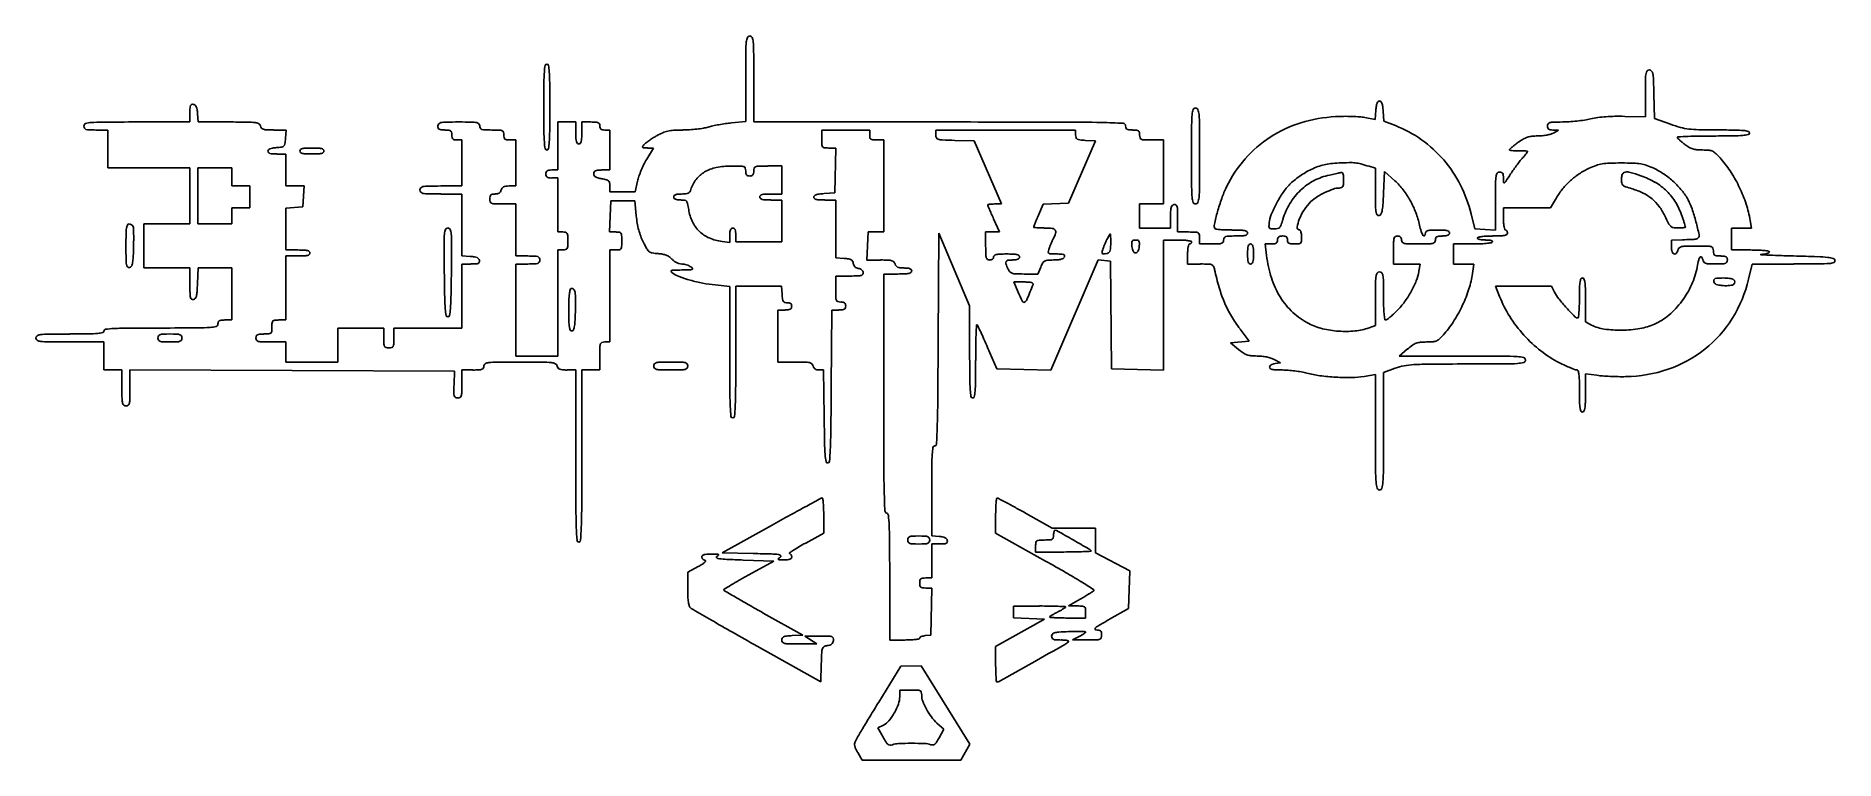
# Model space of a CAD drawing. Header units: millimetres. Extents: x -47.5 to 50.3, y -20.3 to 19.
import ezdxf

# ---------------------------------------------------------------- set-up
doc = ezdxf.new("R2010")
doc.units = ezdxf.units.MM

msp = doc.modelspace()

# ---------------------------------------------------------------- linework, layer by layer
for p, q in [((-8.93, 16.726), (-8.93, 14.404)), ((-8.495, 14.376), (-8.495, 16.712)), ((39.965, 15.924), (39.965, 14.648)), ((40.454, 14.567), (40.423, 15.884)), ((-39.136, 14.873), (-39.136, 14.376)), ((-38.689, 14.376), (-38.722, 14.837)), ((25.318, 15.017), (25.286, 14.516)), ((25.741, 14.425), (25.709, 14.971)), ((39.965, 14.648), (38.843, 14.681)), ((-44.243, 13.941), (-43.591, 13.941)), ((-43.591, 13.941), (-43.591, 11.877)), ((-39.136, 14.376), (-42.015, 14.376)), ((-37.024, 14.376), (-38.689, 14.376)), ((-33.908, 13.941), (-34.577, 13.941)), ((-33.942, 13.48), (-33.908, 13.941)), ((-18.166, 14.376), (-19.144, 14.376)), ((-19.144, 14.376), (-19.144, 11.768)), ((-18.166, 13.778), (-18.166, 14.376)), ((-17.351, 14.376), (-17.84, 14.376)), ((-17.84, 14.376), (-17.84, 13.778)), ((-16.319, 13.941), (-16.59, 13.941)), ((-16.319, 11.768), (-16.319, 13.941)), ((-8.93, 14.404), (-9.697, 14.328)), ((1.61, 14.376), (-8.495, 14.376)), ((-4.801, 13.452), (-4.801, 13.941)), ((-4.801, 13.941), (-2.193, 13.941)), ((-2.193, 13.941), (-2.193, 13.67)), ((1.392, 13.674), (1.392, 13.941)), ((1.392, 13.941), (8.998, 13.941)), ((8.998, 13.941), (8.998, 13.675)), ((25.286, 14.516), (24.721, 14.621)), ((26.38, 14.178), (25.741, 14.425)), ((34.94, 13.937), (35.238, 13.934)), ((35.238, 13.934), (34.967, 13.778)), ((41.323, 14.257), (40.454, 14.567)), ((-24.631, 13.398), (-24.359, 13.398)), ((-24.359, 13.398), (-24.359, 10.899)), ((-21.425, 13.398), (-21.751, 13.398)), ((-21.425, 10.899), (-21.425, 13.398)), ((-13.944, 12.963), (-14.311, 12.353)), ((-14.275, 12.963), (-13.944, 12.963)), ((-4.033, 12.963), (-4.417, 12.963)), ((-4.095, 10.519), (-4.033, 12.963)), ((-1.813, 13.398), (-1.433, 13.398)), ((-1.433, 13.398), (-1.433, 8.4)), ((3.476, 13.344), (2.434, 13.375)), ((4.963, 9.921), (3.476, 13.344)), ((10.074, 13.344), (8.604, 9.975)), ((9.536, 13.377), (10.074, 13.344)), ((13.779, 13.398), (13.127, 13.398)), ((13.779, 9.921), (13.779, 13.398)), ((-43.591, 11.877), (-39.136, 11.877)), ((-39.136, 11.877), (-39.136, 8.835)), ((-38.701, 8.835), (-38.701, 11.877)), ((-38.701, 11.877), (-36.854, 11.877)), ((-36.854, 11.877), (-36.854, 10.899)), ((-33.921, 12.637), (-34.41, 12.637)), ((-33.921, 10.899), (-33.921, 12.637)), ((-19.144, 11.768), (-19.47, 11.768)), ((-16.753, 11.768), (-16.319, 11.768)), ((-7.735, 11.986), (-6.974, 11.986)), ((-6.974, 11.986), (-6.974, 10.464)), ((24.943, 11.97), (25.296, 11.86)), ((25.296, 11.86), (25.296, 10.557)), ((-36.854, 10.899), (-35.876, 10.899)), ((-35.876, 10.899), (-35.876, 9.704)), ((-32.931, 10.899), (-33.921, 10.899)), ((-32.997, 9.758), (-32.931, 10.899)), ((-24.359, 10.899), (-25.5, 10.899)), ((-21.793, 10.899), (-21.425, 10.899)), ((-19.47, 11.334), (-19.144, 11.334)), ((-19.144, 11.334), (-19.144, 8.4)), ((-16.319, 10.573), (-16.319, 10.898)), ((-14.81, 11.158), (-14.941, 10.573)), ((25.731, 10.507), (25.785, 11.688)), ((25.785, 11.688), (26.35, 11.181)), ((-25.5, 10.464), (-24.359, 10.464)), ((-24.359, 10.464), (-24.359, 7.109)), ((-21.425, 9.921), (-22.132, 9.921)), ((-21.425, 7.096), (-21.425, 9.921)), ((-16.328, 8.4), (-16.264, 10.084)), ((-14.941, 10.573), (-16.319, 10.573)), ((-16.264, 10.084), (-14.96, 10.084)), ((-14.96, 10.084), (-14.879, 9.269)), ((-6.974, 10.464), (-7.572, 10.464)), ((-7.572, 10.138), (-6.974, 10.138)), ((-6.974, 10.138), (-6.974, 7.857)), ((-4.665, 10.486), (-4.095, 10.519)), ((-4.04, 10.138), (-4.638, 10.138)), ((-4.04, 7), (-4.04, 10.138)), ((4.59, 9.921), (4.963, 9.921)), ((7.243, 9.91), (6.98, 9.315)), ((8.604, 9.975), (7.243, 9.91)), ((12.475, 8.617), (12.475, 9.921)), ((12.475, 9.921), (13.779, 9.921)), ((31.816, 10.078), (31.816, 8.497)), ((34.804, 9.708), (35.13, 10.26)), ((-39.136, 8.835), (-41.635, 8.835)), ((-41.635, 8.835), (-41.635, 6.444)), ((-36.854, 8.835), (-38.701, 8.835)), ((-35.876, 9.704), (-36.854, 9.704)), ((-36.854, 9.704), (-36.854, 8.835)), ((-33.921, 9.691), (-32.997, 9.758)), ((-33.921, 7.422), (-33.921, 9.691)), ((4.86, 8.4), (4.539, 9.116)), ((14.159, 9.24), (14.159, 8.617)), ((14.54, 8.4), (14.54, 9.168)), ((30.69, 8.563), (30.492, 9.378)), ((32.25, 9.704), (34.804, 9.708)), ((32.25, 9.106), (32.25, 9.704)), ((45.734, 8.617), (45.661, 9.025)), ((-19.144, 8.4), (-18.872, 8.4)), ((-15.997, 8.4), (-16.328, 8.4)), ((-9.799, 7.828), (-10.218, 7.884)), ((-9.799, 8.223), (-9.799, 7.828)), ((-9.473, 7.857), (-9.473, 8.237)), ((-6.974, 7.857), (-9.473, 7.857)), ((-2.284, 8.4), (-2.356, 6.878)), ((-1.433, 8.4), (-2.284, 8.4)), ((1.527, 2.555), (1.555, 8.337)), ((1.555, 8.337), (3.239, 4.392)), ((4.109, 7.639), (4.109, 8.4)), ((4.109, 8.4), (4.86, 8.4)), ((14.159, 8.617), (12.475, 8.617)), ((13.779, 0.896), (13.779, 7.965)), ((13.779, 7.965), (14.54, 7.965)), ((15.137, 8.4), (14.54, 8.4)), ((15.735, 7.748), (15.735, 8.074)), ((31.816, 8.497), (30.69, 8.563)), ((41.975, 7.979), (41.377, 7.965)), ((41.377, 7.965), (41.377, 7.585)), ((44.637, 7.422), (44.637, 8.617)), ((44.637, 8.617), (45.734, 8.617)), ((-33.269, 7.422), (-33.921, 7.422)), ((-33.921, 3.619), (-33.921, 7.096)), ((-33.921, 7.096), (-33.269, 7.096)), ((-24.359, 7.109), (-23.898, 7.075)), ((-20.773, 7.096), (-21.425, 7.096)), ((-18.872, 7.422), (-19.144, 7.422)), ((-19.144, 7.422), (-19.144, 1.663)), ((-16.319, 2.424), (-16.319, 7.422)), ((-16.319, 7.422), (-15.993, 7.422)), ((-3.579, 6.966), (-4.04, 7)), ((-2.356, 6.878), (-1.613, 6.878)), ((7.652, 0.897), (10.228, 6.89)), ((10.228, 6.89), (10.9, 6.824)), ((15.083, 7.205), (15.083, 6.661)), ((16.387, 7.748), (15.735, 7.748)), ((19.375, 7.123), (19.305, 7.748)), ((19.305, 7.748), (19.639, 7.748)), ((26.274, 7.422), (26.274, 6.661)), ((29.534, 6.661), (29.534, 7.748)), ((29.534, 7.748), (30.56, 7.748)), ((45.669, 7.422), (44.637, 7.422)), ((-41.635, 6.444), (-39.136, 6.444)), ((-39.136, 6.444), (-39.136, 5.567)), ((-38.724, 5.603), (-38.692, 6.444)), ((-38.692, 6.444), (-36.854, 6.444)), ((-36.854, 6.444), (-36.854, 3.619)), ((-23.862, 6.661), (-24.359, 6.661)), ((-24.359, 6.661), (-24.359, 3.184)), ((-21.425, 1.663), (-21.425, 6.661)), ((-21.425, 6.661), (-20.773, 6.661)), ((-4.04, 5.303), (-4.04, 6.009)), ((-4.04, 6.009), (-3.272, 6.009)), ((-0.672, 6.118), (-1.433, 6.118)), ((-1.433, 6.118), (-1.433, -0.35)), ((6.945, 6.118), (6.196, 6.118)), ((7.104, 6.498), (6.945, 6.118)), ((10.9, 6.824), (10.949, 0.957)), ((15.083, 6.661), (15.787, 6.661)), ((26.274, 6.661), (27.715, 6.661)), ((27.715, 6.661), (27.651, 6.263)), ((30.645, 6.661), (29.534, 6.661)), ((30.569, 6.15), (30.645, 6.661)), ((45.569, 5.835), (45.763, 6.661)), ((45.763, 6.661), (48.033, 6.661)), ((-10.587, 5.522), (-9.799, 5.444)), ((-9.799, 5.444), (-9.799, 1.87)), ((-9.473, 1.881), (-9.473, 5.466)), ((-9.473, 5.466), (-6.987, 5.466)), ((-6.987, 5.466), (-6.953, 5.004)), ((5.858, 5.167), (5.638, 5.684)), ((5.638, 5.684), (6.189, 5.684)), ((34.853, 5.466), (31.819, 5.466)), ((31.819, 5.466), (32.041, 4.896)), ((35.03, 5.123), (34.853, 5.466)), ((-6.811, 4.162), (-7.191, 4.162)), ((-7.191, 4.162), (-7.191, 1.337)), ((-4.284, 0.006), (-4.255, 4.162)), ((-4.255, 4.162), (-3.876, 4.162)), ((3.239, 4.392), (3.239, 1.887)), ((25.296, 4.771), (25.296, 3.314)), ((36.705, 3.516), (36.705, 4.708)), ((-36.854, 3.619), (-37.235, 3.619)), ((-34.301, 3.619), (-33.921, 3.619)), ((-28.597, 3.184), (-31.096, 3.184)), ((-31.096, 3.184), (-31.096, 1.337)), ((-28.597, 2.641), (-28.597, 3.184)), ((-24.359, 3.184), (-28.053, 3.184)), ((-28.053, 3.184), (-28.053, 2.641)), ((17.937, 3.13), (18.435, 2.478)), ((25.296, 3.314), (24.943, 3.191)), ((37.041, 3.343), (36.705, 3.516)), ((-45.655, 2.424), (-43.808, 2.424)), ((-43.808, 2.424), (-43.808, 0.903)), ((-33.921, 2.424), (-34.736, 2.424)), ((-33.921, 1.337), (-33.921, 2.424)), ((-16.59, 2.424), (-16.319, 2.424)), ((4.215, 2.124), (4.717, 0.957)), ((18.435, 2.478), (17.424, 2.37)), ((17.424, 2.37), (17.854, 2.016)), ((26.58, 1.663), (27.035, 2.044)), ((-31.096, 1.337), (-33.921, 1.337)), ((-19.144, 1.663), (-21.425, 1.663)), ((-16.862, 0.903), (-16.862, 1.663)), ((-7.191, 1.337), (-6.258, 1.337)), ((19.788, 1.475), (20.135, 1.286)), ((20.135, 1.286), (19.837, 1.25)), ((25.731, 0.765), (26.367, 0.997)), ((30.013, 1.663), (26.58, 1.663)), ((-43.808, 0.903), (-42.83, 0.903)), ((-42.83, 0.903), (-42.83, -0.075)), ((-42.396, -0.075), (-42.396, 0.904)), ((-42.396, 0.904), (-24.755, 0.848)), ((-24.755, 0.848), (-24.782, 0.115)), ((-24.359, 0.142), (-24.359, 0.903)), ((-24.359, 0.903), (-23.761, 0.903)), ((-18.642, 0.903), (-18.166, 0.903)), ((-18.166, 0.903), (-18.166, -3.769)), ((-17.84, -3.769), (-17.84, 0.903)), ((-17.84, 0.903), (-16.862, 0.903)), ((-4.953, 0.903), (-4.696, 0.903)), ((-4.696, 0.903), (-4.667, -1.624)), ((4.717, 0.957), (7.652, 0.897)), ((10.949, 0.957), (13.779, 0.896)), ((24.672, 0.55), (25.296, 0.652)), ((25.296, 0.652), (25.296, -2.482)), ((25.731, -2.426), (25.731, 0.765)), ((36.705, -0.339), (36.705, 0.701)), ((36.705, 0.701), (37.33, 0.613)), ((1.175, -8.103), (1.175, -5.664)), ((-7.535, -7.545), (-10.218, -9.039)), ((-4.692, -7.955), (-4.692, -7.003)), ((4.652, -7.007), (4.652, -7.964)), ((7.723, -7.681), (6.269, -6.868)), ((10.085, -7.681), (7.723, -7.681)), ((10.086, -9.039), (10.085, -7.681)), ((-5.672, -8.497), (-4.692, -7.955)), ((1.582, -8.136), (1.175, -8.103)), ((1.175, -10.397), (1.175, -8.55)), ((1.175, -8.55), (1.618, -8.55)), ((4.652, -7.964), (7.364, -9.478)), ((6.825, -8.985), (6.825, -8.659)), ((-10.218, -9.039), (-8.525, -9.069)), ((-7.403, -9.474), (-9.063, -9.42)), ((-8.764, -10.227), (-7.403, -9.474)), ((8.364, -8.985), (6.825, -8.985)), ((11.936, -10.017), (10.086, -9.039)), ((-11.519, -9.779), (-12.081, -10.085)), ((-12.081, -10.085), (-12.081, -10.989)), ((-1.107, -10.355), (-1.107, -13.766)), ((0.849, -10.397), (1.175, -10.397)), ((11.878, -12.058), (11.936, -10.017)), ((1.182, -10.941), (0.852, -10.941)), ((1.121, -13.494), (1.182, -10.941)), ((9.25, -11.549), (8.618, -11.912)), ((-5.833, -13.494), (-7.975, -12.299)), ((7.314, -12.625), (4.652, -14.117)), ((7.042, -11.919), (5.63, -11.919)), ((5.63, -11.919), (5.63, -12.561)), ((5.63, -12.561), (7.314, -12.625)), ((9.541, -12.571), (8.564, -12.571)), ((8.618, -11.912), (9.08, -11.915)), ((9.541, -12.245), (9.541, -12.571)), ((10.845, -12.639), (11.878, -12.058)), ((-6.404, -13.527), (-5.833, -13.494)), ((-4.929, -13.549), (-5.725, -13.55)), ((-5.725, -13.55), (-5.073, -13.982)), ((0.822, -13.529), (1.121, -13.494)), ((9.188, -13.576), (8.835, -13.752)), ((-8.311, -14.099), (-4.855, -16.045)), ((-5.073, -13.982), (-6.023, -13.982)), ((-1.107, -13.766), (-0.292, -13.766)), ((4.652, -14.117), (4.652, -15.082)), ((8.835, -13.752), (9.623, -13.759)), ((-4.855, -16.045), (-4.824, -15.075)), ((-0.509, -15.187), (-1.704, -17.14)), ((0.612, -15.178), (-0.509, -15.187)), ((3.246, -19.429), (0.612, -15.178)), ((-0.563, -16.849), (-0.563, -16.482)), ((-0.563, -16.482), (0.034, -16.482)), ((-1.744, -18.545), (-1.436, -18.386)), ((-1.466, -19.044), (-1.744, -18.545)), ((1.464, -18.284), (1.829, -18.618)), ((1.829, -18.618), (1.584, -19.075)), ((2.765, -20.285), (3.246, -19.429)), ((-2.842, -19.885), (-2.606, -20.285)), ((-2.606, -20.285), (2.765, -20.285))]:
    msp.add_line(p, q)
for centre, radius, start, end in [((-3.054, 18.184), 5.872, 174.65352, 179.67297), ((-8.158, 18.661), 0.746, 155.77862, 174.65352), ((-8.713, 18.911), 0.137, 90.00003, 155.77863), ((-8.713, 18.911), 0.137, 24.05427, 90.00001), ((-9.277, 18.659), 0.755, 5.31458, 24.05426), ((-14.44, 18.179), 5.94, 0.32464, 5.31455), ((252.284, 16.726), 261.214, -180.32703, -179.99999), ((-273.207, 16.712), 264.712, -0.00005, 0.3247), ((-9.947, 16.418), 9.952, 176.00911, 179.53986), ((-16.792, 16.895), 3.09, 169.64126, 176.00908), ((-19.741, 17.434), 0.0926, 10.3587, 169.64127), ((-22.69, 16.895), 3.09, 3.99092, 10.35874), ((-29.535, 16.418), 9.952, 0.46014, 3.99089), ((103.063, 15.936), 63.098, -180.70542, -179.98968), ((41.928, 16.688), 1.959, 170.49604, 179.29464), ((40.267, 16.966), 0.274, 138.5648, 170.49606), ((40.179, 17.045), 0.156, 90.00002, 138.5649), ((40.179, 17.046), 0.155, 40.24547, 89.99995), ((40.061, 16.946), 0.309, 10.51641, 40.24547), ((38.275, 16.615), 2.126, 2.04789, 10.51648), ((-23.707, 14.398), 64.148, 1.3271, 2.04787), ((142.804, 15.191), 162.708, -180.46016, -179.99996), ((-182.286, 15.191), 162.708, -0.00004, 0.46016), ((-33.769, 14.873), 5.367, 177.13257, 179.99996), ((-38.742, 15.122), 0.388, 157.57886, 177.13262), ((-39.008, 15.232), 0.1, 109.80535, 157.57889), ((-38.98, 15.154), 0.183, 79.25935, 109.80537), ((-38.981, 15.149), 0.188, 48.39738, 79.25942), ((-39.029, 15.094), 0.261, 24.22254, 48.39747), ((-39.315, 14.966), 0.574, 9.13685, 24.22255), ((-41.263, 14.653), 2.547, 4.14668, 9.13681), ((142.804, 15.191), 162.708, -180.00004, -179.53984), ((-182.286, 15.191), 162.708, -0.46016, 0.00004), ((22.641, 14.174), 7.337, 175.2364, 179.71545), ((16.287, 14.704), 0.96, 158.8821, 175.2363), ((15.517, 15.001), 0.136, 21.11796, 158.88204), ((14.748, 14.704), 0.96, 4.7637, 21.1179), ((8.394, 14.174), 7.337, 0.28455, 4.7636), ((23.559, 6.795), 7.886, 93.16334, 107.1052), ((23.651, 5.116), 9.567, 90.54677, 93.16324), ((23.671, 3.088), 11.596, 88.28154, 90.54671), ((23.706, 4.283), 10.401, 85.99139, 88.28154), ((28.592, 14.804), 3.281, 172.17405, 176.28653), ((25.995, 15.161), 0.659, 158.6612, 172.17397), ((25.605, 15.313), 0.24, 134.13306, 158.66127), ((25.514, 15.407), 0.109, 90, 134.13308), ((25.514, 15.41), 0.107, 43.89987, 89.99993), ((25.408, 15.308), 0.254, 19.6608, 43.89986), ((24.941, 15.141), 0.749, 6.90665, 19.6608), ((21.501, 14.725), 4.215, 3.35439, 6.90667), ((38.429, 6.323), 8.364, 90.83666, 94.1896), ((38.482, 2.702), 11.984, 88.27611, 90.83666), ((-44.76, 14.159), 0.135, 108.66805, 180), ((-44.656, 14.159), 0.239, -180, -151.16602), ((-44.742, 14.111), 0.141, -151.1661, -108.43491), ((-44.417, 13.145), 1.206, 94.31609, 108.668), ((-44.6, 14.535), 0.588, -108.43488, -91.93772), ((-44.243, 25.097), 11.156, -91.93771, -90.00001), ((-43.839, 5.491), 8.881, 90.25308, 94.31607), ((-42.015, -407.537), 421.913, 90.00005, 90.25307), ((-37.024, -94.761), 109.137, 89.45615, 90), ((-36.02, 10.956), 3.415, 82.80778, 89.45612), ((-35.661, 13.799), 0.55, 61.21743, 82.8077), ((-35.491, 14.109), 0.196, 14.65503, 61.21741), ((-35.038, 14.228), 0.273, 194.65503, 221.95992), ((-35.072, 14.197), 0.227, 221.95998, 253.31835), ((-34.922, 14.698), 0.75, 253.31839, 267.76321), ((-34.577, 23.538), 9.596, 267.76323, 269.99999), ((-25.491, 14.159), 0.172, 136.17944, 180), ((-25.345, 14.159), 0.318, -180, -159.9417), ((-25.526, 14.093), 0.125, -159.9416, -119.74492), ((-25.45, 14.119), 0.228, 100.78432, 136.17942), ((-25.457, 14.214), 0.264, -119.7449, -95.15892), ((-25.202, 12.817), 1.554, 90.82385, 100.78429), ((-25.283, 16.146), 2.204, -95.15892, -89.99996), ((-25.283, 11.447), 2.494, 445.08792, 449.99994), ((-24.522, -34.49), 48.866, 89.99996, 90.82387), ((-25.087, 13.728), 0.205, 414.46239, 445.08787), ((-25.041, 13.792), 0.126, 371.62482, 414.46222), ((-25.637, 13.67), 0.735, 360.00007, 371.6248), ((-24.522, -34.49), 48.866, 89.17613, 90.00004), ((-23.842, 12.817), 1.554, 79.21571, 89.17615), ((-23.594, 14.119), 0.228, 43.82058, 79.21568), ((-23.553, 14.159), 0.172, -0.00002, 43.82056), ((-23.142, 14.159), 0.239, 180, 208.83398), ((-23.228, 14.111), 0.141, 208.8339, 251.56509), ((-23.086, 14.535), 0.588, 251.56512, 268.06228), ((-22.729, 25.097), 11.156, 268.06229, 269.99999), ((-22.729, 0.025), 13.916, 88.31695, 90.00004), ((-22.333, 13.511), 0.425, 67.38017, 88.31697), ((-22.216, 13.791), 0.121, 16.6656, 67.38015), ((-22.621, 13.67), 0.544, -0.00006, 16.66557), ((-9.947, 13.964), 9.952, -179.53986, -176.00911), ((-29.535, 13.964), 9.952, -3.99089, -0.46014), ((-12.004, 13.778), 6.161, 539.99994, 542.77751), ((-24.001, 13.778), 6.161, 357.22249, 360.00006), ((-17.351, 9.55), 4.826, 86.79984, 89.99994), ((-17.102, 13.994), 0.375, 66.03754, 86.79978), ((-17.002, 14.221), 0.127, 23.42938, 66.03751), ((-17.145, 14.159), 0.283, -0.00004, 23.42944), ((-16.521, 14.159), 0.341, 539.99998, 557.33434), ((-16.714, 14.098), 0.138, 197.33431, 231.34013), ((-16.686, 14.134), 0.184, 231.34025, 259.71258), ((-16.59, 14.661), 0.72, 259.71267, 269.99997), ((-11.839, 10.257), 3.882, 114.33939, 119.83804), ((-12.86, 12.514), 1.405, 102.59799, 114.3393), ((-12.754, 12.042), 1.889, 92.89709, 102.59788), ((-12.326, 3.586), 10.355, 90.14471, 92.89707), ((-12.368, 20.048), 6.106, 270.14474, 273.62004), ((-12.481, 21.83), 7.892, 273.62002, 276.48718), ((-12.397, 21.09), 7.147, 276.48713, 279.39806), ((-11.558, 16.021), 2.01, 279.39806, 286.88167), ((-10.053, 11.064), 3.171, 102.2313, 106.8817), ((-8.657, 4.623), 9.761, 100.22, 102.23125), ((-8.52, 3.862), 10.534, 98.2335, 100.22001), ((-8.978, 7.03), 7.334, 95.62762, 98.23355), ((1.612, -6001.222), 6015.598, 89.9363085, 90.0000214), ((8.183, -89.86), 104.232, 88.768, 89.93636), ((9.612, -23.44), 37.797, 87.02286, 88.76806), ((11.567, 14.159), 0.147, 0.00005, 87.02287), ((12.032, 14.159), 0.318, 180, 200.0583), ((11.851, 14.093), 0.125, 200.0584, 240.25508), ((11.92, 14.214), 0.264, 240.2551, 264.84108), ((12.095, 16.146), 2.204, 264.84108, 270.00004), ((12.095, 11.447), 2.494, 85.08792, 89.99994), ((12.291, 13.728), 0.205, 54.46239, 85.08787), ((12.337, 13.792), 0.126, 11.62482, 54.46222), ((11.741, 13.67), 0.735, 0.00007, 11.6248), ((354.093, 12.528), 338.793, 179.71553, 179.99995), ((-323.058, 12.528), 338.793, 0.00005, 0.28447), ((23.214, 7.916), 6.714, 107.10523, 122.83567), ((24.255, 12.116), 2.548, 79.47747, 85.99139), ((24.036, 8.133), 6.483, 54.5118, 68.80573), ((34.132, 16.198), 2.574, 280.58583, 285.57619), ((34.85, 14.159), 0.209, -213.95603, -179.99997), ((34.974, 14.159), 0.333, -180.00003, -161.86559), ((34.787, 14.097), 0.136, -161.86565, -126.50725), ((34.811, 14.185), 0.162, 105.0503, 146.04399), ((34.828, 14.153), 0.205, -126.5073, -99.30408), ((34.988, 13.526), 0.844, 91.37175, 105.05033), ((34.952, 14.912), 0.974, -99.30389, -90.73827), ((34.653, 14.327), 0.632, 285.57614, 299.75454), ((35.449, -5.719), 20.095, 90.00005, 91.37169), ((35.449, 19.752), 5.376, 270.00004, 273.86691), ((35.133, 24.421), 10.056, 273.86694, 276.28702), ((35.151, 24.258), 9.891, 276.28702, 278.71535), ((35.961, 18.976), 4.548, 278.71537, 283.05695), ((37.979, 10.274), 4.385, 97.88424, 103.05694), ((38.32, 7.811), 6.871, 94.18963, 97.8842), ((44.143, 22.166), 8.397, 250.37594, 254.36103), ((42.671, 16.908), 2.936, 254.36095, 263.08723), ((42.962, 19.303), 5.349, 263.08722, 268.92119), ((44.008, 74.892), 60.948, 268.92128, 269.90172), ((43.765, -66.934), 80.878, 89.23368, 89.90175), ((44.773, 8.459), 5.479, 84.46231, 89.23367), ((45.099, 15.602), 1.964, -85.23633, -76.89043), ((45.164, 12.489), 1.43, 74.41495, 84.46231), ((45.523, 13.778), 0.0915, -76.89041, -0.00004), ((45.524, 13.778), 0.0912, -0.00002, 74.41497), ((-34.798, 12.794), 0.1, 494.78541, 540), ((-34.798, 12.794), 0.1, 180, 225.7065), ((-34.688, 12.683), 0.257, 472.38015, 494.7854), ((-34.723, 12.871), 0.208, 225.70656, 252.22643), ((-34.546, 12.338), 0.63, 458.99484, 472.38016), ((-34.259, 10.527), 2.464, 454.13827, 458.99485), ((-34.748, 17.28), 4.307, -85.86172, -81.91352), ((-34.17, 13.212), 0.198, -81.91352, -8.08649), ((-38.238, 13.79), 4.307, -8.08648, -4.13828), ((-33.058, 12.8), 0.102, -230.0726, -129.92742), ((-32.964, 12.689), 0.248, 104.03622, 129.92748), ((-32.964, 12.912), 0.248, -129.92748, -104.03622), ((-32.799, 12.026), 0.931, 92.43237, 104.0363), ((-32.508, 5.191), 7.772, 89.99996, 92.43242), ((-32.508, 5.191), 7.772, 87.56758, 90.00004), ((-32.218, 12.026), 0.931, 75.9637, 87.56763), ((-32.052, 12.689), 0.248, 50.07252, 75.96378), ((-32.052, 12.912), 0.248, -75.96378, -50.07252), ((-31.959, 12.8), 0.102, -50.0726, 50.07258), ((-24.141, 13.67), 0.762, -180.00001, -169.57319), ((-24.741, 13.559), 0.151, -169.57324, -100.42679), ((-24.631, 14.16), 0.762, -100.42681, -89.99999), ((-21.317, 13.67), 0.76, 539.99997, 550.91801), ((-21.931, 13.551), 0.135, 190.91787, 230.19442), ((-21.906, 13.582), 0.175, 230.19447, 263.10308), ((-21.751, 14.858), 1.46, 263.10303, 270.00005), ((-16.792, 13.486), 3.09, -176.00908, -169.64126), ((-19.741, 12.947), 0.0926, -169.6413, -10.35873), ((-22.69, 13.486), 3.09, -10.35874, -3.99092), ((-17.357, 13.519), 0.802, 182.77745, 195.25513), ((-17.913, 13.367), 0.226, 195.25504, 222.24446), ((-18.003, 13.286), 0.105, 222.24448, 317.75556), ((-18.092, 13.367), 0.226, 317.75554, 344.74496), ((-18.648, 13.519), 0.802, 344.74487, 357.22255), ((-14.5, 13.02), 0.0371, -211.27092, -132.72898), ((-13.838, 12.618), 0.812, 140.30987, 148.72902), ((-14.461, 13.063), 0.0951, -132.72895, -92.68271), ((-14.275, 17.027), 4.063, -92.68268, -89.99999), ((-14.023, 12.771), 0.572, 127.8436, 140.30985), ((-11.533, 9.567), 4.63, 125.17203, 127.84372), ((-11.193, 9.084), 5.221, 122.41032, 125.17207), ((-10.915, 8.646), 5.74, 119.8381, 122.41035), ((1.807, 13.452), 6.608, 180, 182.75488), ((-4.601, 13.144), 0.192, 182.75488, 218.13387), ((-4.648, 13.107), 0.133, 218.1339, 264.64088), ((-4.417, 15.565), 2.602, 264.64088, 270.00004), ((-1.459, 13.67), 0.735, -179.99993, -168.3752), ((-2.055, 13.547), 0.126, -168.37518, -125.53778), ((-2.009, 13.611), 0.205, -125.53761, -94.91213), ((-1.813, 15.892), 2.494, -94.91208, -90.00006), ((1.736, 13.674), 0.343, 539.99997, 566.79544), ((1.573, 13.591), 0.161, 206.79535, 253.99538), ((1.797, 14.372), 0.973, 253.99537, 267.46269), ((3.841, 60.514), 47.16, 267.46273, 268.29008), ((9.529, 13.675), 0.531, -180, -163.77784), ((9.149, 13.565), 0.136, -163.77793, -119.05387), ((9.258, 13.76), 0.359, -119.05382, -96.19193), ((9.948, 20.121), 6.757, -96.19198, -93.49416), ((13.019, 13.67), 0.544, 539.99994, 556.66557), ((12.614, 13.548), 0.121, 196.6656, 247.38015), ((12.731, 13.828), 0.425, 247.38017, 268.31697), ((13.127, 27.314), 13.916, 268.31695, 270.00004), ((23.083, 8.118), 6.472, 122.83568, 138.88407), ((23.901, 7.944), 6.715, 40.59024, 54.51178), ((32.626, 12.863), 0.0498, 131.9536, 179.90787), ((32.601, 12.863), 0.0245, -180.09207, -98.92055), ((36.534, 8.516), 5.895, 130.34755, 131.95363), ((32.915, 14.866), 2.051, -98.92054, -95.46014), ((35.348, 9.912), 4.064, 127.53882, 130.34755), ((32.907, 14.784), 1.97, -95.46009, -90.8594), ((37.181, 7.527), 7.072, 125.68385, 127.53881), ((32.936, 16.69), 3.875, -90.85941, -88.08689), ((35.05, 10.495), 3.418, 120.23146, 125.68384), ((33.191, 9.042), 3.776, 449.0679, 451.91306), ((33.221, 10.897), 1.921, 444.35007, 449.06782), ((33.924, 12.426), 1.182, 108.19642, 120.23144), ((33.218, 10.865), 1.954, 440.72607, 444.35007), ((31.564, 14.108), 2.411, 322.51253, 325.13519), ((33.529, 12.768), 0.0252, 359.99998, 440.72601), ((33.487, 12.768), 0.0668, 325.1351, 359.99992), ((33.918, 12.444), 1.164, 96.04231, 108.1964), ((34.137, 10.379), 3.24, 90.38041, 96.04237), ((34.098, 16.22), 2.6, 270.38051, 275.7202), ((34.064, 16.561), 2.944, 275.72015, 280.5859), ((41.739, 13.535), 0.0316, 452.78232, 542.78201), ((41.779, 13.537), 0.0716, 182.78184, 223.36193), ((43.727, 15.377), 2.751, 223.36209, 226.28815), ((45.59, -65.71), 79.37, 452.39079, 452.78224), ((43.605, 15.25), 2.575, 226.28824, 230.11432), ((44.586, 16.423), 4.105, 230.11432, 232.81214), ((43.402, 14.863), 2.146, 232.81212, 240.0345), ((43.287, -10.55), 24.162, 450.89509, 452.39072), ((42.831, 13.873), 1.003, 240.03447, 252.79045), ((42.87, 13.998), 1.133, 252.79047, 264.62801), ((43.07, 16.124), 3.269, 264.628, 269.99999), ((43.659, -34.381), 47.996, 450.00004, 450.895), ((43.07, 8.874), 3.981, 84.93659, 90.00002), ((43.371, 12.278), 0.564, 63.51176, 84.93665), ((43.319, 12.173), 0.681, 44.72453, 63.51179), ((43.659, 123.393), 109.778, -89.99996, -89.43319), ((44.675, 20.685), 7.064, -89.43315, -85.23635), ((-34.599, 13.26), 0.616, 252.22639, 266.07258), ((-34.41, 16.014), 3.376, 266.07246, 270.00004), ((-32.799, 13.574), 0.931, -104.0363, -92.43237), ((-32.508, 20.41), 7.772, -92.43242, -89.99996), ((-32.508, 20.41), 7.772, -90.00004, -87.56758), ((-32.218, 13.574), 0.931, -87.56763, -75.9637), ((-19.606, 11.54), 0.22, 97.03453, 123.69007), ((-19.47, 10.437), 1.332, 90.00003, 97.03443), ((-16.956, 11.415), 0.346, 454.10595, 475.08184), ((-16.753, 8.589), 3.179, 450.00005, 454.10589), ((-9.254, 9.518), 5.802, 157.36757, 160.79956), ((-9.038, 9.428), 6.037, 153.96573, 157.36747), ((-11.236, 10.502), 3.59, 148.94501, 153.96561), ((-10.123, 9.867), 2.075, 461.28932, 480.15625), ((-9.705, 7.775), 4.208, 450.1735, 461.28933), ((-9.644, -12.223), 24.206, 448.97199, 450.17359), ((-9.22, 11.408), 0.571, 431.12965, 448.97209), ((-9.077, 11.829), 0.127, 379.53566, 431.12966), ((-9.4, 11.714), 0.47, 360.00005, 379.53561), ((-8.013, 11.714), 0.482, 520.99857, 540.00003), ((-8.35, 11.83), 0.126, 469.65375, 520.99856), ((-8.21, 11.439), 0.541, 451.2832, 469.6538), ((-7.735, -9.779), 21.764, 450, 451.28318), ((354.093, 12.529), 338.793, -179.99995, -179.71553), ((-323.058, 12.529), 338.793, -0.28447, -0.00005), ((23.346, 7.889), 6.821, 138.88407, 154.31339), ((23.21, 8.794), 3.318, 475.2877, 481.05204), ((23.915, 7.302), 4.968, 470.5775, 475.2877), ((23.143, 9.358), 2.772, 463.28688, 470.57748), ((23.201, 9.113), 3.024, 456.36188, 463.28683), ((23.626, 5.299), 6.861, 452.60812, 456.3618), ((24.135, -5.869), 18.04, 450.86224, 452.60812), ((23.902, 9.559), 2.611, 443.59062, 450.86222), ((23.951, 9.994), 2.173, 435.36853, 443.59062), ((22.002, 2.527), 9.89, 432.69797, 435.36852), ((23.769, 7.831), 6.889, 26.85577, 40.59029), ((40.217, 6.596), 9.055, 144.90535, 146.80318), ((41.623, 5.608), 10.774, 143.2395, 144.9054), ((40.728, 6.276), 9.657, 141.56104, 143.23955), ((34.92, 10.886), 2.241, 136.59552, 141.56114), ((30.774, 14.807), 3.465, 316.59551, 319.07311), ((31.703, 14.002), 2.236, 319.07312, 322.51244), ((38.79, 7.852), 4.429, 475.12143, 483.17275), ((38.676, 8.094), 4.161, 469.49932, 475.12143), ((37.912, 10.252), 1.872, 459.28411, 469.49937), ((38.099, 9.109), 3.031, 451.79705, 459.28408), ((38.661, -8.805), 20.954, 450.00001, 451.797), ((38.661, -8.852), 21.001, 448.2026, 450.00005), ((39.225, 9.132), 3.008, 440.65993, 448.2026), ((39.41, 10.254), 1.87, 430.40619, 440.65987), ((38.602, 7.984), 4.28, 424.88367, 430.40614), ((38.669, 8.127), 4.122, 415.86791, 424.88367), ((38.776, 7.673), 7.076, 41.35533, 44.72454), ((39.652, 8.444), 5.908, 32.67945, 41.35539), ((-26.469, 10.682), 0.172, -223.82059, -136.17944), ((-26.428, 10.642), 0.228, 100.78432, 136.17942), ((-26.18, 9.34), 1.554, 90.82385, 100.78429), ((-25.5, -37.967), 48.866, 89.99996, 90.82387), ((-21.908, 10.601), 0.32, 504.91831, 525.345), ((-21.996, 10.663), 0.212, 477.11173, 504.91831), ((-21.931, 10.535), 0.356, 456.9381, 477.1117), ((-21.793, 9.403), 1.496, 449.99995, 456.93818), ((-19.463, 11.551), 0.333, -198.57079, -161.42929), ((-19.656, 11.616), 0.129, 123.69006, 161.42926), ((-19.656, 11.486), 0.129, -161.42926, -123.69006), ((-19.606, 11.562), 0.22, -123.69007, -97.03453), ((-19.47, 12.665), 1.332, -97.03443, -90.00003), ((-16.951, 11.565), 0.237, 514.70536, 540), ((-16.976, 11.565), 0.212, 180, 208.23598), ((-17.047, 11.611), 0.13, 475.08188, 514.70525), ((-16.988, 11.559), 0.198, 208.23594, 237.87305), ((-16.855, 11.77), 0.448, 237.87308, 255.767), ((-16.373, 13.672), 2.41, 255.76705, 260.91501), ((-17.279, 8.004), 3.329, 76.49134, 80.91494), ((-16.562, 10.99), 0.258, 47.79341, 76.49136), ((-16.503, 11.055), 0.171, 9.57072, 47.79348), ((-17.435, 10.898), 1.116, 0.00004, 9.57066), ((-12.443, 10.629), 2.425, 160.79959, 167.38564), ((-10.25, 10.193), 1.74, 502.14329, 522.75141), ((-10.363, 10.281), 1.596, 480.15628, 502.14333), ((-8.21, 11.714), 0.72, -179.99997, -169.71267), ((-8.738, 11.618), 0.184, -169.71258, -141.34025), ((-8.773, 11.59), 0.138, -141.34013, -107.33431), ((-8.713, 11.783), 0.341, -107.33439, -72.66566), ((-8.652, 11.59), 0.138, -72.66569, -38.65987), ((-8.688, 11.618), 0.184, -38.65975, -10.28742), ((-9.215, 11.714), 0.72, -10.28733, -0.00003), ((22.641, 10.883), 7.337, -179.71545, -175.2364), ((8.394, 10.883), 7.337, -4.7636, -0.28455), ((23.018, 8.047), 6.458, 154.31339, 160.28455), ((23.025, 8.662), 3.333, 495.5553, 505.67334), ((22.459, 9.217), 2.541, 488.62102, 495.55536), ((24.423, 6.759), 5.687, 484.82428, 488.62103), ((24.514, 6.628), 5.846, 481.05201, 484.82426), ((23.519, 8.239), 3.341, 117.83459, 133.44983), ((23.402, 8.461), 3.089, 101.27636, 117.83462), ((20.489, 23.069), 11.805, 281.27641, 282.06709), ((20.109, 24.845), 13.621, 282.0672, 282.77744), ((23.323, 9.812), 0.976, 450.55923, 469.62169), ((20.426, 23.45), 12.191, 282.77744, 283.4895), ((22.661, 14.131), 2.608, 283.48948, 285.72509), ((23.309, 11.247), 0.459, -89.44073, -72.89661), ((23.426, 11.413), 0.216, 79.89966, 105.72507), ((23.408, 10.926), 0.123, -72.89655, -28.81999), ((23.45, 11.546), 0.0805, 26.08445, 79.89963), ((23.269, 11.002), 0.281, -28.82003, -3.72375), ((23.263, 11.455), 0.288, 3.18911, 26.08435), ((19.733, 11.232), 3.825, -3.72385, 0.00005), ((19.27, 11.232), 4.288, 0.00001, 3.18912), ((23.925, 8.487), 3.624, 397.5691, 408.01078), ((23.461, 7.675), 7.235, 13.61621, 26.8558), ((139.607, 10.078), 107.791, -180.52962, -179.99998), ((34.657, 11.049), 2.836, 172.17452, 179.4704), ((32.206, 11.385), 0.362, 144.16226, 172.17456), ((32.033, 11.51), 0.149, 89.99998, 144.1623), ((32.033, 11.333), 0.326, 70.77733, 90.00001), ((32.099, 11.522), 0.126, 31.78779, 70.77723), ((32.003, 11.463), 0.239, 6.06467, 31.7878), ((30.556, 11.309), 1.694, 0.00002, 6.06463), ((34.854, 11.309), 2.604, 180.00003, 184.64952), ((32.285, 11.1), 0.0265, 184.6496, 302.12205), ((32.172, 11.281), 0.24, 302.122, 326.26406), ((-10.616, 39.856), 51.693, 326.26394, 326.80321), ((38.649, 8.18), 4.088, 500.9071, 509.42306), ((38.464, 8.331), 3.85, 491.9984, 500.90707), ((38.511, 8.279), 3.919, 483.17278, 491.99838), ((39.299, 11.287), 0.638, -203.41314, -179.99999), ((40.063, 11.287), 1.402, -180.00005, -170.77171), ((38.885, 11.096), 0.209, -170.77177, -133.10706), ((38.889, 11.465), 0.191, 99.21776, 156.58692), ((39.008, 11.227), 0.389, -133.10713, -108.92042), ((38.963, 11.006), 0.655, 74.28297, 99.21778), ((41.443, 18.329), 7.896, -108.92045, -106.20957), ((36.356, 1.741), 10.28, 70.93739, 74.283), ((38.266, 7.27), 4.431, 59.75343, 70.93739), ((38.903, 8.363), 3.166, 45.36545, 59.75343), ((38.44, 7.79), 4.529, 407.4669, 415.86797), ((38.554, 7.914), 4.361, 398.91166, 407.46699), ((38.394, 7.638), 7.402, 25.35274, 32.67952), ((38.264, 7.576), 7.547, 18.09288, 25.3528), ((-26.428, 10.721), 0.228, -136.17942, -100.78432), ((-26.18, 12.023), 1.554, -100.78429, -90.82385), ((-25.5, 59.331), 48.866, -90.82387, -89.99996), ((-22.074, 10.193), 0.764, 529.50254, 540.00003), ((-22.326, 10.193), 0.512, 539.99997, 557.82213), ((-22.68, 10.305), 0.147, 493.94702, 529.50254), ((-22.696, 10.074), 0.124, 197.8221, 248.9625), ((-22.675, 10.299), 0.155, 459.58692, 493.94709), ((-22.567, 10.408), 0.481, 248.96249, 268.54082), ((-22.556, 9.595), 0.869, 450.00006, 459.58692), ((-22.132, 27.516), 17.595, 268.5408, 269.99999), ((-22.556, 11.087), 0.622, -90.00002, -78.12179), ((-22.488, 10.765), 0.294, -78.1218, -57.31092), ((-22.458, 10.718), 0.238, -57.31095, -33.71184), ((-22.523, 10.762), 0.316, -33.71174, -14.65497), ((-12.725, 10.301), 0.116, 500.31037, 540), ((-12.721, 10.301), 0.121, 180, 216.69648), ((-12.687, 10.326), 0.163, 216.69644, 246.1095), ((-12.681, 10.265), 0.173, 470.87823, 500.31046), ((-12.6, 10.523), 0.378, 246.1095, 263.80546), ((-12.576, 9.989), 0.469, 454.78092, 470.87812), ((-12.474, 11.689), 1.55, 263.80535, 270.00003), ((-12.414, 8.053), 2.411, 449.99996, 454.78094), ((-12.474, 8.42), 1.719, 82.5043, 90.00004), ((-12.414, 12.93), 2.466, -90.00002, -84.75081), ((-12.271, 9.961), 0.165, 40.60007, 82.50434), ((-12.224, 10.859), 0.386, -84.75079, -64.08789), ((-12.35, 9.893), 0.268, 11.18559, 40.60001), ((-18.259, 8.724), 6.292, 8.20365, 11.18561), ((-12.15, 10.707), 0.217, -64.08781, -34.14267), ((-12.357, 10.847), 0.467, -34.14264, -17.24859), ((-8.064, 10.301), 0.105, -227.75556, -132.24448), ((-7.983, 10.212), 0.226, 105.25504, 132.24446), ((-7.983, 10.391), 0.226, -132.24446, -105.25504), ((-7.831, 9.656), 0.802, 92.77745, 105.25513), ((-7.831, 10.947), 0.802, -105.25513, -92.77745), ((-7.572, 4.303), 6.161, 89.99994, 92.77751), ((-7.572, 16.3), 6.161, -92.77751, -89.99994), ((-5.139, 10.296), 0.0971, 490.25929, 540), ((-5.14, 10.296), 0.096, 180, 230.4913), ((-5.011, 10.146), 0.294, 468.43502, 490.25924), ((-5.042, 10.414), 0.25, 230.49127, 255.25282), ((-4.888, 10.997), 0.852, 255.25286, 267.14023), ((-4.834, 9.614), 0.854, 456.7019, 468.43498), ((-4.405, 5.958), 4.536, 453.29502, 456.70203), ((-4.638, 16.009), 5.87, 267.1402, 270.00003), ((4.235, 9.877), 0.0178, 459.6883, 540), ((4.301, 9.877), 0.0838, 180, 202.66328), ((53.137, 30.269), 53.006, 202.66326, 202.90872), ((4.547, 8.047), 1.874, 456.76137, 459.68834), ((4.52, 8.276), 1.643, 452.55029, 456.76129), ((4.59, 6.709), 3.212, 450, 452.55025), ((14.425, 9.683), 0.238, 135.6945, 163.93051), ((14.384, 9.722), 0.181, 101.0744, 135.69444), ((14.375, 9.768), 0.134, 57.21286, 101.07453), ((14.372, 9.764), 0.139, 14.57418, 57.21286), ((13.689, 9.586), 0.846, 1.47049, 14.57418), ((16.287, 10.354), 0.96, -175.2363, -158.8821), ((15.517, 10.057), 0.136, -158.88204, -21.11796), ((14.748, 10.354), 0.96, -21.1179, -4.7637), ((26.795, 6.693), 10.47, 160.28457, 164.44219), ((25.404, 7.003), 6.232, 511.8134, 517.91465), ((25.638, 6.877), 6.498, 505.67327, 511.81345), ((23.697, 8.095), 3.572, 148.77951, 163.74403), ((23.6, 8.154), 3.459, 133.44984, 148.77945), ((23.377, 8.366), 2.319, 493.44142, 507.1901), ((23.194, 8.56), 2.052, 481.95821, 493.44143), ((24.563, 6.365), 4.64, 475.71703, 481.95821), ((24.52, 6.455), 4.539, 469.62171, 475.717), ((86.159, 10.557), 60.863, -179.99995, -179.26977), ((27.614, 9.81), 2.313, -179.26973, -171.46563), ((23.295, 10.003), 2.404, -11.35329, -3.71217), ((-9.3, 12.118), 35.068, -3.71219, -2.6332), ((22.998, 7.774), 4.793, 389.10169, 397.56913), ((22.835, 7.683), 4.98, 380.78698, 389.10177), ((38.192, 7.147), 3.748, 423.94387, 433.79039), ((38.763, 8.315), 2.449, 410.39771, 423.94382), ((38.849, 8.418), 2.314, 396.41201, 410.39771), ((38.281, 8), 3.019, 384.95376, 396.41207), ((38.962, 8.422), 3.083, 30.76128, 45.36543), ((38.173, 7.952), 4.001, 18.7502, 30.76122), ((39.317, 8.53), 3.381, 388.55804, 398.91167), ((39.551, 8.657), 3.114, 378.71699, 388.55802), ((39.208, 7.884), 6.554, 10.02255, 18.09288), ((-42.447, 8.74), 0.095, 90.00005, 155.31099), ((-42.447, 8.616), 0.219, 71.94278, 90.00002), ((-42.466, 8.556), 0.281, 56.99356, 71.9428), ((-9.571, 9.798), 5.334, -174.31029, -170.03355), ((-10.673, 9.604), 4.216, -170.03362, -164.93147), ((-9.723, 9.955), 2.332, 188.20363, 205.25381), ((-10.23, 9.716), 1.771, 205.25385, 226.20633), ((22.491, 17.318), 19.735, 202.90879, 203.67105), ((36.746, 23.567), 35.3, 203.67108, 204.16428), ((29.649, -0.427), 24.677, 157.8436, 158.28088), ((18.269, 4.207), 12.39, 156.82306, 157.8436), ((26.457, 0.701), 21.297, 156.14276, 156.82297), ((21.362, 9.24), 7.203, -182.61802, -179.99994), ((14.943, 9.533), 0.777, 163.93049, 177.38205), ((-2.586, 9.168), 17.126, 0.00005, 1.47047), ((16.852, 8.749), 0.323, -192.86171, -150.43667), ((31.069, 5.503), 14.906, 164.44211, 167.13832), ((21.295, 8.71), 1.788, 534.27112, 540.3016), ((21.163, 8.724), 1.655, 517.91465, 534.27112), ((14.966, 10.641), 5.523, 340.39825, 343.74409), ((22.836, 8.422), 1.81, 518.26132, 532.64656), ((24.03, 7.945), 3.096, 507.19005, 518.26129), ((25.629, 9.512), 0.305, -171.4656, -142.95154), ((25.467, 9.391), 0.103, -142.95156, -79.18995), ((25.458, 9.438), 0.151, -79.18991, -30.11907), ((25.112, 9.638), 0.551, -30.11908, -11.35322), ((23.338, 7.874), 4.442, 371.728, 380.78702), ((35.602, 9.106), 3.351, 539.99996, 543.91976), ((34, 8.996), 1.746, 183.91969, 190.30491), ((51.268, 14.043), 11.305, -155.04613, -152.75942), ((41.722, 9.129), 0.568, -152.75938, -132.63126), ((23.585, 3), 19.406, 18.11878, 18.75018), ((30.988, 5.423), 11.617, 17.1915, 18.11877), ((22.604, 2.829), 20.393, 16.74297, 17.19148), ((32.54, 6.282), 10.517, 374.74125, 378.71695), ((23.965, 4.026), 19.383, 372.60189, 374.74125), ((-5.452, 7.631), 37.161, 178.98811, 179.99995), ((-39.898, 8.24), 2.71, 172.12626, 178.98802), ((-41.988, 8.529), 0.599, 155.31105, 172.12623), ((-42.46, 8.566), 0.27, 41.73538, 56.99358), ((-42.392, 8.626), 0.179, 20.99359, 41.73537), ((-42.518, 8.578), 0.313, 2.32472, 20.9936), ((-57.166, 7.984), 14.974, 1.16631, 2.32459), ((-60.818, 8.097), 18.625, -1.76362, -0.52581), ((-54.464, 8.039), 12.272, -0.52583, 1.1662), ((-19.264, 7.817), 6.063, -184.54608, -179.60337), ((-24.591, 8.24), 0.719, 155.82235, 175.45392), ((-25.12, 8.478), 0.14, 24.17755, 155.82246), ((-25.648, 8.24), 0.719, 4.54608, 24.17765), ((-30.975, 7.817), 6.063, -0.39663, 4.54608), ((-18.872, 7.742), 0.658, 436.57104, 449.99999), ((-18.747, 8.266), 0.119, 389.0546, 436.57098), ((-18.887, 8.188), 0.28, 362.91019, 389.05462), ((-24.335, 7.911), 5.735, 357.08978, 362.91026), ((-15.997, 6.965), 1.435, 82.0127, 89.99994), ((-15.815, 8.263), 0.124, 34.05924, 82.01263), ((-15.897, 8.207), 0.223, 2.77938, 34.05925), ((-22.003, 7.911), 6.337, -0.00006, 2.77934), ((-21.969, 7.911), 6.303, -2.78489, 0.00001), ((-11.086, 9.493), 3.788, -164.93153, -159.54351), ((-11.648, 9.284), 3.188, -159.54349, -153.41201), ((-6.958, 11.631), 8.432, -153.41196, -150.53884), ((-10.184, 9.763), 1.837, 226.20633, 246.72191), ((-9.868, 10.5), 2.639, 246.72187, 262.36061), ((-7.89, 8.223), 1.91, 174.5192, 179.99999), ((-9.376, 8.365), 0.417, 157.55772, 174.51923), ((-9.607, 8.461), 0.167, 128.043, 157.55773), ((-9.636, 8.498), 0.119, 89.99995, 128.04306), ((-9.636, 8.497), 0.12, 52.68017, 89.99996), ((-9.663, 8.462), 0.164, 23.19859, 52.68018), ((-9.875, 8.371), 0.395, 5.8453, 23.19858), ((-11.185, 8.237), 1.711, -0.00005, 5.84538), ((6.815, 8.668), 0.0982, 158.28087, 179.99993), ((6.737, 8.668), 0.0206, -180, -96.49124), ((7.378, 14.301), 5.69, -96.49113, -94.89971), ((7.201, 12.241), 3.622, -94.89967, -91.84255), ((7.314, 15.743), 7.126, -91.84256, -89.99997), ((7.314, 4.489), 4.128, 444.2086, 449.99997), ((12.473, 5.688), 5.243, 155.5588, 157.33333), ((10.696, 6.495), 3.291, 153.04348, 155.55866), ((7.708, 8.377), 0.221, 395.4333, 444.20864), ((5.133, 9.324), 2.949, 333.04341, 340.38896), ((7.736, 8.397), 0.186, 340.38894, 395.43338), ((15.517, 5.643), 5.362, 515.58639, 517.36459), ((13.652, 6.49), 3.314, 513.03636, 515.58638), ((14.324, 6.148), 4.067, 511.21103, 513.03643), ((12.733, 7.022), 2.252, 508.36997, 511.21101), ((13.796, 6.368), 3.5, 506.85377, 508.37003), ((10.883, 8.27), 0.0211, 449.99999, 506.85386), ((10.883, 8.279), 0.0127, 363.23583, 449.99996), ((1.535, 7.75), 9.375, 362.38141, 363.2358), ((6.608, 7.961), 4.298, 360.15974, 362.38137), ((2.399, 7.949), 8.507, 358.8269, 360.15981), ((12.245, 7.806), 0.194, 510.84044, 540.50979), ((12.165, 7.851), 0.102, 464.96261, 510.84039), ((12.258, 7.502), 0.463, 435.03734, 464.96273), ((12.351, 7.851), 0.102, 389.15961, 435.03739), ((12.271, 7.806), 0.194, 359.49021, 389.15956), ((14.54, 2.014), 5.951, 447.11471, 449.99998), ((14.704, 5.285), 2.676, 441.8699, 447.11475), ((14.758, 5.661), 2.296, 437.24832, 441.86986), ((15.137, -3.764), 12.164, 88.16615, 90.00003), ((15.255, 7.857), 0.0452, 359.99998, 437.24836), ((15.192, 7.857), 0.108, 337.37596, 360.00002), ((15.517, 8.1), 0.294, 61.38951, 88.16623), ((15.601, 8.253), 0.119, 9.4901, 61.38952), ((14.527, 8.074), 1.207, -0.00003, 9.49005), ((16.627, 8.622), 0.065, -150.43653, -96.94467), ((17.527, 16.009), 7.507, -96.94472, -95.12253), ((17.335, 13.863), 5.352, -95.12257, -92.02306), ((16.885, 7.918), 0.141, 288.43491, 331.1661), ((16.8, 7.965), 0.239, 331.16602, 360), ((17.278, 7.965), 0.239, 151.16602, 180), ((17.192, 8.012), 0.141, 108.43491, 151.1661), ((17.48, 17.97), 9.461, -92.02312, -89.99995), ((17.333, 7.589), 0.588, 91.93772, 108.43488), ((17.691, -2.973), 11.156, 90.00001, 91.93771), ((17.48, -7.476), 15.984, 448.38057, 449.99995), ((17.691, 15.955), 7.772, 269.99996, 272.43242), ((17.888, 6.977), 1.526, 439.30323, 448.38055), ((17.981, 9.12), 0.931, 272.43237, 284.0363), ((18.104, 8.119), 0.363, 417.79039, 439.30319), ((18.146, 8.457), 0.248, 284.03622, 309.92748), ((18.247, 8.346), 0.0958, 359.99998, 417.79036), ((18.24, 8.346), 0.102, 309.92742, 360.00001), ((19.639, 8.702), 0.132, 180.30162, 220.85173), ((19.633, 8.696), 0.124, 220.8517, 263.28006), ((19.798, 10.097), 1.534, 263.28003, 270.00005), ((19.798, 9.341), 0.778, 270.00003, 283.3326), ((19.834, 7.9), 0.128, -56.93379, -18.77231), ((19.642, 7.965), 0.331, -18.77224, -0.00001), ((20.313, 7.965), 0.341, 522.66566, 540.00002), ((19.929, 8.789), 0.211, 283.33263, 318.56012), ((20.12, 8.026), 0.138, 488.65987, 522.66569), ((20.148, 7.99), 0.184, 460.28742, 488.65975), ((19.768, 8.931), 0.425, 318.56007, 340.39837), ((20.244, 7.463), 0.72, 439.71267, 460.28728), ((20.34, 7.99), 0.184, 411.34025, 439.71258), ((20.368, 8.026), 0.138, 377.33431, 411.34013), ((20.175, 7.965), 0.341, 359.99998, 377.33434), ((20.833, 7.965), 0.318, -180, -159.9417), ((20.652, 7.899), 0.125, -159.9416, -119.74492), ((21.168, 8.637), 0.128, 532.64664, 629.99997), ((21.114, 7.91), 0.153, -84.98914, -5.01093), ((21.168, 8.461), 0.0474, 27.92347, 89.99996), ((20.815, 8.274), 0.447, 15.94546, 27.92357), ((20.536, 8.195), 0.736, 6.19222, 15.94541), ((18.63, 8.128), 2.647, -5.01096, 0.00002), ((19.925, 8.128), 1.351, -0.00003, 6.19237), ((43.343, 7.422), 17.068, 178.49126, 179.99996), ((27.041, 7.851), 0.761, 164.05461, 178.49121), ((26.459, 8.018), 0.155, 122.41902, 164.05464), ((26.492, 7.966), 0.217, 89.99992, 122.419), ((26.492, 7.849), 0.333, 73.46931, 89.99998), ((26.541, 8.014), 0.161, 16.53058, 73.46931), ((26.376, 7.965), 0.333, 0.00002, 16.53069), ((26.902, 7.965), 0.193, 180, 217.56631), ((26.893, 7.959), 0.182, 217.56621, 256.75954), ((30.986, 9.462), 3.369, -168.27207, -162.1067), ((28.477, 8.652), 0.732, -162.10679, -142.97742), ((27.931, 8.24), 0.0482, -142.97748, -35.35305), ((27.782, 8.346), 0.231, -35.35302, 0.00002), ((28.115, 8.346), 0.102, 489.92742, 540), ((28.209, 8.234), 0.248, 464.03622, 489.92748), ((28.374, 7.572), 0.931, 452.43237, 464.0363), ((28.665, 0.736), 7.772, 449.99996, 452.43242), ((28.372, 7.959), 0.182, 283.24046, 322.43379), ((28.363, 7.965), 0.193, 322.43369, 360.00002), ((28.874, 7.965), 0.318, 159.9417, 180), ((28.693, 8.031), 0.125, 119.74492, 159.9416), ((28.762, 7.91), 0.264, 95.15892, 119.7449), ((28.665, 0.736), 7.772, 447.56758, 450.00004), ((28.936, 5.978), 2.204, 89.99996, 95.15892), ((28.936, 9.894), 1.711, 269.99995, 275.84538), ((28.955, 7.572), 0.931, 435.9637, 447.56763), ((29.07, 8.585), 0.395, 275.8453, 293.19858), ((29.121, 8.234), 0.248, 410.07252, 435.96378), ((29.161, 8.373), 0.164, 293.19859, 322.68018), ((29.214, 8.346), 0.102, 359.99999, 410.07258), ((29.197, 8.346), 0.12, 322.68017, 359.99996), ((30.883, 8.074), 0.0455, 461.83587, 540), ((30.884, 8.074), 0.0459, 180, 246.32658), ((31.118, 8.608), 0.629, 246.32665, 256.1599), ((31.422, 5.506), 2.669, 457.59465, 461.83589), ((31.2, 8.942), 0.973, 256.15989, 264.67241), ((31.469, 5.153), 3.026, 452.64049, 457.59466), ((31.279, 9.786), 1.82, 264.67241, 269.99996), ((31.279, 5.696), 2.269, 85.52433, 89.99994), ((31.653, 1.16), 7.022, 450, 452.64053), ((31.407, 7.339), 0.622, 73.79534, 85.52431), ((31.532, 7.768), 0.175, 49.38406, 73.79535), ((31.574, 7.906), 0.0931, -82.08031, -31.71752), ((31.624, 7.875), 0.034, -31.7175, 49.38406), ((31.653, 22.025), 13.842, -90, -88.24472), ((32.035, 9.566), 1.377, -88.24468, -78.69008), ((33.631, 8.929), 1.371, 190.30479, 196.4871), ((32.239, 8.542), 0.333, -78.69005, -56.20875), ((32.359, 8.553), 0.0443, 196.48704, 270.00001), ((32.359, 8.434), 0.0746, 56.28156, 89.99994), ((32.33, 8.39), 0.127, 33.69012, 56.2815), ((32.371, 8.346), 0.097, -56.20883, -0.00001), ((32.289, 8.363), 0.177, 14.84235, 33.69017), ((32.224, 8.346), 0.243, -0.0001, 14.84233), ((41.529, 8.919), 0.283, -132.63123, -99.72194), ((41.735, 10.119), 1.501, -99.7219, -90.15905), ((41.74, 11.974), 3.356, -90.15904, -87.49101), ((41.812, 10.338), 1.718, -87.491, -83.08733), ((40.768, 61.072), 53.107, 271.30192, 271.80727), ((41.793, 10.494), 1.875, -83.08735, -79.90558), ((42.118, 8.668), 0.0203, -79.90561, 0.00002), ((42.014, 8.668), 0.124, -0.00006, 16.74308), ((42.368, 10.369), 2.379, 271.8072, 276.62621), ((42.58, 8.551), 0.548, 276.62617, 288.7357), ((42.693, 8.216), 0.194, 288.73564, 314.99995), ((42.696, 8.213), 0.191, 315.00004, 372.6019), ((7.926, 7.631), 50.539, -180.00001, -179.19214), ((-40.626, 6.947), 1.982, -179.19218, -170.7442), ((-44.052, 7.053), 1.829, -11.8187, -3.04619), ((-67.577, 8.305), 25.388, -3.04625, -1.76352), ((-33.269, -0.35), 7.772, 87.56758, 90.00004), ((-33.269, 14.868), 7.772, -90.00004, -87.56758), ((-32.978, 6.485), 0.931, 75.9637, 87.56763), ((-32.978, 8.033), 0.931, -87.56763, -75.9637), ((-32.813, 7.147), 0.248, 50.07252, 75.96378), ((-32.813, 7.371), 0.248, -75.96378, -50.07252), ((-32.719, 7.259), 0.102, -50.0726, 50.07258), ((279.193, 9.883), 304.527, -179.60334, -179.307), ((-329.433, 9.883), 304.527, -0.693, -0.39666), ((-24.082, 4.534), 2.547, 440.86319, 445.85332), ((-23.769, 6.483), 0.574, 425.77745, 440.86315), ((-23.641, 6.768), 0.261, 401.60253, 425.77746), ((-23.586, 6.816), 0.188, 370.74058, 401.60262), ((-23.581, 6.818), 0.183, 340.19463, 370.74065), ((-20.773, -4.06), 11.156, 88.06229, 89.99999), ((-20.416, 6.502), 0.588, 71.56512, 88.06228), ((-20.275, 6.926), 0.141, 28.8339, 71.56509), ((-20.36, 6.879), 0.239, -28.83398, 28.83398), ((-18.872, 8.08), 0.658, 270.00001, 283.42896), ((-18.747, 7.556), 0.119, 283.42902, 330.9454), ((-18.887, 7.634), 0.28, 330.94538, 357.08981), ((-15.993, 8.779), 1.357, -90.00003, -81.70974), ((-15.815, 7.558), 0.124, -81.70973, -33.69012), ((-15.901, 7.616), 0.227, -33.69012, -2.78486), ((-13.86, 7.732), 0.505, -150.53885, -128.18082), ((-13.951, 7.617), 0.359, -128.18085, -99.59504), ((-13.499, 10.29), 3.07, -99.59509, -93.70821), ((-13.844, 4.964), 2.268, 439.95767, 446.29183), ((-13.624, 6.205), 1.007, 428.33943, 439.95776), ((-13.546, 6.402), 0.795, 415.02334, 428.33946), ((-13.625, 6.289), 0.933, 403.21188, 415.02337), ((-12.339, 7.498), 0.832, -136.7881, -125.88836), ((-3.811, 3.759), 3.216, 81.47015, 85.86168), ((-3.394, 6.537), 0.406, 61.3129, 81.47013), ((-3.29, 6.728), 0.189, 28.20137, 61.3129), ((-1.608, -6.197), 13.076, 448.16047, 450.01888), ((-1.217, 5.992), 0.88, 434.827, 448.16048), ((21.177, 7.639), 17.068, 180.00004, 181.50874), ((4.875, 7.21), 0.761, 181.50879, 195.94539), ((4.293, 7.044), 0.155, 195.94536, 237.58098), ((4.326, 7.096), 0.217, 237.581, 270.00008), ((4.326, 7.172), 0.294, 270.00005, 286.5444), ((4.346, 7.105), 0.223, 286.54432, 306.86983), ((4.375, 7.066), 0.175, 306.86992, 330.19779), ((4.417, 7.042), 0.126, 330.19767, 359.99997), ((4.644, 7.042), 0.1, 127.74746, 180), ((4.75, 6.905), 0.274, 102.99464, 127.74758), ((4.929, 6.129), 1.069, 92.15889, 102.99461), ((5.25, -2.384), 9.589, 90.00005, 92.15889), ((5.335, 6.735), 0.128, 457.43783, 512.28353), ((5.25, -2.384), 9.589, 87.84111, 89.99995), ((5.576, 4.894), 1.984, 450.00002, 457.43784), ((5.576, 8.59), 1.711, -90.00005, -84.15462), ((5.57, 6.129), 1.069, 77.00539, 87.84111), ((5.71, 7.281), 0.395, -84.1547, -66.80142), ((5.749, 6.905), 0.274, 52.25242, 77.00536), ((5.801, 7.069), 0.164, -66.80141, -37.31982), ((5.856, 7.042), 0.1, 0.00002, 52.25254), ((5.836, 7.042), 0.12, -37.31983, -0.00004), ((7.491, 6.506), 0.363, 93.66614, 118.8933), ((7.793, 1.801), 5.078, 89.99999, 93.66615), ((8.137, 7.264), 0.627, 162.85623, 175.92474), ((7.584, 7.304), 0.0725, -184.07525, -120.35518), ((9.316, 6.901), 1.86, 159.12527, 162.85628), ((7.662, 7.436), 0.226, -120.35502, -92.1303), ((12.22, 5.793), 4.969, 157.33336, 159.12531), ((7.955, 15.332), 8.127, -92.13038, -89.99996), ((7.793, 10.266), 3.387, 269.99998, 274.1718), ((7.955, 2.042), 5.163, 447.17017, 449.99998), ((7.974, 7.783), 0.898, 274.17178, 285.37448), ((8.19, 6.784), 0.415, 429.25577, 447.17019), ((8.102, 7.317), 0.414, 285.37453, 302.61934), ((8.243, 7.096), 0.152, 302.61937, 339.0064), ((8.307, 7.093), 0.085, 379.1016, 429.25587), ((8.278, 7.083), 0.115, 339.0063, 379.10143), ((10.507, 7.284), 0.0753, 528.7387, 578.59917), ((11.822, 7.022), 1.416, 522.83991, 528.7387), ((10.502, 7.281), 0.0693, 218.59914, 271.50973), ((12.331, 6.865), 1.949, 519.15935, 522.83994), ((10.472, 8.409), 1.198, 271.50983, 278.15062), ((15.275, 5.744), 5.1, 517.36466, 519.15935), ((10.578, 7.671), 0.453, 278.15065, 296.11746), ((10.705, 7.411), 0.163, 296.11747, 334.59248), ((10.491, 7.513), 0.4, 334.59247, 355.62404), ((5.66, 7.883), 5.246, 355.62404, 358.82689), ((14.257, 7.824), 2.206, 180.50985, 185.50731), ((13.205, 7.722), 1.149, 185.50732, 193.13538), ((12.5, 7.558), 0.425, 193.13546, 209.15967), ((12.321, 7.458), 0.221, 209.15954, 232.48355), ((12.258, 7.376), 0.117, 232.48366, 307.51637), ((12.195, 7.458), 0.221, 307.51645, 330.84046), ((12.016, 7.558), 0.425, 330.84033, 346.86454), ((11.311, 7.722), 1.149, 346.86462, 354.49268), ((10.259, 7.824), 2.206, 354.49269, 359.49015), ((17.851, 7.205), 2.768, 175.68493, 179.99994), ((16.538, 7.304), 1.451, 168.6901, 175.68488), ((16.157, 7.38), 1.063, 161.48489, 168.6901), ((15.192, 7.703), 0.0447, 90.00005, 161.48502), ((15.192, 7.856), 0.108, 269.99998, 292.62404), ((15.191, 7.857), 0.109, 292.6241, 337.37603), ((16.387, 18.904), 11.156, 270.00001, 271.93771), ((16.744, 8.342), 0.588, 271.93772, 288.43488), ((23.096, 7.205), 4.754, 536.77604, 543.22391), ((19.034, 7.434), 0.685, 523.30075, 536.77607), ((19.034, 6.976), 0.685, 183.22393, 196.69925), ((18.575, 7.571), 0.206, 495.30494, 523.30074), ((18.506, 7.64), 0.108, 404.69511, 495.30498), ((18.436, 7.571), 0.206, 376.69926, 404.69506), ((17.977, 7.434), 0.685, 363.22393, 376.69925), ((17.977, 6.976), 0.685, 343.30075, 356.77607), ((13.915, 7.205), 4.754, 356.77604, 363.22391), ((25.612, 7.828), 6.276, 186.44684, 197.76409), ((19.639, 9.188), 1.44, -90.00005, -83.29812), ((19.78, 7.982), 0.226, -83.29813, -56.93386), ((20.721, 8.02), 0.264, -119.7449, -95.15892), ((20.896, 9.952), 2.204, -95.15892, -89.99996), ((20.896, 10.395), 2.647, -90.00002, -84.98904), ((27.096, 8.818), 1.065, 256.75949, 268.88068), ((27.633, 36.305), 28.557, 268.88069, 270.00001), ((27.633, 36.305), 28.557, 269.99999, 271.11931), ((28.17, 8.818), 1.065, 271.11932, 283.24051), ((30.56, 17.907), 10.159, -89.99994, -87.74829), ((30.731, 13.552), 5.801, -87.74827, -84.32269), ((30.588, 14.989), 7.245, -84.32264, -82.08039), ((42.329, 7.585), 0.952, -180.00003, -164.50934), ((41.6, 7.383), 0.196, -164.50936, -114.51125), ((41.562, 7.298), 0.102, -114.51115, -37.97141), ((41.236, 7.552), 0.515, -37.97136, -14.65507), ((41.965, 7.362), 0.238, 491.91326, 525.34499), ((41.994, 7.33), 0.281, 462.37349, 491.91324), ((42.204, 6.371), 1.263, 451.27734, 462.3735), ((42.725, -17.011), 24.65, 449.99996, 451.27741), ((42.725, -30.774), 38.413, 449.08584, 450.00005), ((50.287, 5.09), 7.639, 166.45894, 169.41799), ((43.312, 6.77), 0.464, 143.66215, 166.45891), ((42.974, 7.018), 0.045, 36.00198, 143.66213), ((42.664, 6.793), 0.429, 14.65502, 36.00198), ((43.442, 6.996), 0.376, 194.65492, 216.4939), ((43.326, 6.874), 0.761, 433.77958, 449.08592), ((43.5, 7.472), 0.138, 382.83972, 433.77956), ((43.253, 7.368), 0.406, 360.00003, 382.83968), ((44.394, 7.368), 0.735, -179.99993, -168.3752), ((43.798, 7.245), 0.126, -168.37518, -125.53778), ((43.843, 7.309), 0.205, -125.53761, -94.91213), ((44.04, 9.59), 2.494, -94.91208, -90.00006), ((44.04, 4.892), 2.204, 444.84108, 450.00004), ((44.214, 6.824), 0.264, 420.2551, 444.84108), ((44.283, 6.945), 0.125, 380.0584, 420.25508), ((44.178, 6.879), 0.242, 331.58844, 360.00004), ((44.102, 6.879), 0.318, 360, 380.0583), ((45.669, -4.81), 12.232, 88.03484, 90.00003), ((45.929, 2.765), 4.653, 83.99093, 88.0349), ((46.24, 7.174), 0.00681, 452.94504, 625.61545), ((46.136, 9.189), 2.011, -87.05506, -81.98796), ((47.067, 17.956), 10.82, 265.61549, 267.35541), ((45.932, 2.794), 4.624, 80.91623, 83.991), ((46.264, 8.282), 1.095, -81.988, -74.00031), ((46.36, 7.948), 0.747, -74.00035, -65.17132), ((48.552, 50.105), 43.003, 267.35541, 268.17176), ((46.655, 7.313), 0.0466, 0.00006, 80.91624), ((46.654, 7.313), 0.048, -65.17122, -0.00004), ((51.579, 144.951), 137.898, 268.17172, 268.51435), ((43.665, -160.187), 167.342, 88.06446, 88.51434), ((49.067, -0.365), 7.429, 83.74768, 88.06452), ((49.697, 5.392), 1.638, 73.30354, 83.74775), ((50.127, 6.825), 0.142, 10.86321, 73.3036), ((50.174, 6.834), 0.0948, -70.93115, 10.86314), ((-42.322, 6.67), 0.264, -170.74421, -139.91075), ((-42.443, 6.569), 0.106, -139.91075, -79.17094), ((-42.452, 6.617), 0.155, -79.17086, -33.4245), ((-42.677, 6.765), 0.425, -33.42459, -11.81864), ((144.286, 8.251), 169.61, -179.30699, -178.85252), ((-194.525, 8.251), 169.61, -1.14748, -0.69301), ((-23.862, 12.029), 5.367, 270.00004, 272.86743), ((-23.613, 7.056), 0.388, 272.86738, 292.42114), ((-23.503, 6.79), 0.1, 292.42111, 340.19465), ((-20.773, 17.817), 11.156, -89.99999, -88.06229), ((-20.416, 7.255), 0.588, -88.06228, -71.56512), ((-20.275, 6.832), 0.141, -71.56509, -28.8339), ((-12.961, 6.274), 0.032, -250.88589, -143.25126), ((-12.626, 6.524), 0.449, -143.25117, -127.08191), ((-12.832, 5.902), 0.426, 91.4264, 109.11416), ((-12.095, 7.227), 1.331, -127.0819, -110.04221), ((-12.125, -22.491), 28.828, 90.56071, 91.42633), ((-12.24, 7.634), 1.001, -125.88838, -116.39875), ((-12.281, 7.551), 0.908, -116.39884, -106.50863), ((-9.78, 13.573), 8.086, -110.04226, -105.5536), ((-12.409, 7.119), 0.458, -106.50857, -90.00002), ((-12.409, 5.984), 0.678, 439.36739, 450.00004), ((-12.673, 33.517), 27.182, 270.56064, 271.46637), ((-12.496, 5.52), 1.149, 432.21012, 439.36748), ((-12.488, 5.546), 1.123, 424.99716, 432.21015), ((-12.251, 6.053), 0.562, 412.89753, 424.997), ((-11.989, 6.794), 0.451, 271.46634, 288.57258), ((-12.14, 6.2), 0.379, 394.74992, 412.89758), ((-11.855, 6.397), 0.0324, 288.57254, 394.74986), ((-3.272, 23.066), 17.057, -90.00004, -88.52458), ((-3.448, 6.643), 0.368, 8.10062, 28.20145), ((-2.733, 6.745), 0.354, 188.10056, 205.23986), ((-2.786, 6.72), 0.295, 205.24001, 224.88272), ((-2.787, 6.719), 0.294, 224.88273, 244.56594), ((-2.763, 6.769), 0.349, 244.56604, 261.8619), ((-2.855, 6.863), 0.848, -88.52464, -75.44449), ((-2.861, 6.083), 0.344, 65.64233, 81.86199), ((-2.877, 6.049), 0.381, 50.62377, 65.64237), ((-2.677, 6.178), 0.14, -75.44444, -33.08118), ((-2.85, 6.082), 0.339, 34.69364, 50.62389), ((-2.733, 6.163), 0.197, 10.79071, 34.69364), ((-2.671, 6.175), 0.134, -33.08119, 10.79086), ((-1.049, 6.611), 0.239, 403.74327, 434.82697), ((-1.065, 6.595), 0.261, 374.65496, 403.74335), ((-0.508, 6.741), 0.314, -165.34501, -143.80812), ((-0.594, 6.678), 0.207, -143.80816, -114.41268), ((-0.511, 6.862), 0.41, -114.41262, -95.27642), ((-0.672, 17.729), 11.611, 269.99997, 271.93766), ((-0.334, 8.782), 2.337, -95.27643, -89.99997), ((-0.334, 4.119), 2.325, 445.1155, 450.00003), ((-0.321, 7.342), 1.218, 271.93758, 282.09474), ((-0.175, 5.978), 0.46, 428.88035, 445.11551), ((-0.129, 6.446), 0.302, 282.09482, 305.70345), ((-0.071, 6.246), 0.172, 399.42123, 428.88029), ((-0.01, 6.281), 0.0985, 305.70337, 359.99998), ((-0.028, 6.281), 0.117, 360.00002, 399.42119), ((5.364, 6.72), 0.16, 512.28349, 559.09205), ((8.158, 7.687), 3.117, 199.09207, 204.49544), ((5.917, 6.666), 0.654, 204.49547, 220.67112), ((5.621, 6.412), 0.265, 220.67109, 252.44455), ((5.767, 6.872), 0.747, 252.44452, 268.13619), ((6.196, 20.066), 13.948, 268.13613, 270.00004), ((9.017, 5.699), 2.073, 150.40778, 157.32357), ((7.444, 6.592), 0.265, 118.89336, 150.40781), ((15.787, -8.518), 15.18, 448.31667, 449.99999), ((16.218, 6.146), 0.509, 428.70832, 448.31668), ((16.341, 6.462), 0.17, 386.12746, 428.70835), ((15.83, 6.211), 0.739, 371.81935, 386.12743), ((29.361, 9.043), 13.084, -168.18054, -163.7519), ((18.575, 6.838), 0.206, 196.69926, 224.69506), ((18.506, 6.769), 0.108, 224.69511, 315.30498), ((18.436, 6.838), 0.206, 315.30494, 343.30074), ((24.107, 7.346), 4.696, 197.76413, 211.82998), ((27.734, 5.659), 2.433, 171.51238, 179.40988), ((25.643, 5.971), 0.318, 141.53274, 171.51236), ((25.514, 6.073), 0.154, 89.99995, 141.53275), ((25.514, 6.066), 0.161, 41.99396, 89.99998), ((25.432, 5.992), 0.271, 9.46232, 41.99393), ((23.743, 5.711), 1.983, 0.68475, 9.46229), ((25.24, 6.654), 2.442, 338.26806, 350.78252), ((25.259, 6.946), 5.369, -17.76099, -8.52853), ((36.542, 5.808), 0.0926, 90.00003, 154.01625), ((36.542, 5.809), 0.0918, 23.60546, 90), ((38.735, 7.248), 4.113, 335.43069, 349.41799), ((43.303, 6.893), 0.203, 216.49392, 251.14398), ((43.437, 7.285), 0.617, 251.14395, 267.69194), ((43.781, 15.814), 9.152, 267.69196, 269.99998), ((43.909, 5.439), 0.456, 452.47277, 470.49288), ((43.781, 17.217), 10.555, 269.99996, 272.00228), ((44.188, -1.019), 6.92, 449.99996, 452.47275), ((44.129, 7.237), 0.569, 272.00223, 288.77501), ((44.188, 3.03), 2.871, 442.94639, 450.00002), ((44.268, 6.83), 0.14, 288.77504, 331.58854), ((44.47, 5.311), 0.573, 419.64582, 442.94647), ((48.033, 217.475), 210.813, -90.00001, -89.62392), ((49.372, 13.493), 6.827, -89.62391, -85.13364), ((49.863, 7.733), 1.047, -85.13359, -70.93121), ((-15.422, 5.567), 23.714, -180.00002, -178.77367), ((-38.045, 5.083), 1.086, -178.77364, -167.25841), ((-39.122, 4.999), 0.347, -37.7681, -14.19462), ((-40.073, 5.239), 1.328, -14.19463, -3.90435), ((-53.672, 6.167), 14.958, -3.90435, -2.16122), ((-14.612, 4.583), 3.929, 533.42072, 538.49676), ((-16.52, 4.803), 2.008, 526.86581, 533.42073), ((-18.379, 5.237), 0.0988, 468.435, 526.8658), ((-18.373, 5.22), 0.116, 399.90606, 468.43497), ((-18.555, 5.068), 0.353, 369.78994, 399.90607), ((-20.286, 4.769), 2.11, 359.82857, 369.78993), ((-9.565, 14.345), 8.887, -105.55361, -100.97216), ((-9.864, 12.804), 7.317, -100.9721, -95.67158), ((-2.816, 5.304), 4.148, -175.86167, -172.27273), ((13.554, 5.303), 17.595, 180.00001, 181.4592), ((17.274, 10.042), 12.413, 203.12037, 205.85119), ((6.189, 0.627), 5.057, 447.06566, 449.99996), ((-46.771, 26.813), 57.531, 337.40999, 338.30678), ((6.411, 4.957), 0.721, 434.71583, 447.06554), ((6.559, 5.499), 0.159, 403.85439, 434.71576), ((6.632, 5.569), 0.0577, 338.3068, 403.85427), ((23.714, 7.397), 7.203, -163.75186, -156.82806), ((113.941, 4.771), 88.644, 179.40984, 179.99999), ((-42.156, 4.923), 67.887, -0.00004, 0.68476), ((48.542, 4.923), 22.811, 180.00001, 181.40672), ((22.446, 7.813), 5.469, 324.07108, 331.08854), ((22.74, 7.651), 5.134, 331.08851, 338.26807), ((23.311, 7.57), 7.414, -25.00927, -17.76102), ((37.891, 7.174), 6.278, -158.72364, -147.61765), ((36.858, 6.068), 2.058, 207.34442, 218.8377), ((64.529, 4.814), 28.15, -181.18322, -179.99996), ((38.711, 5.348), 2.326, 171.46922, 178.81683), ((36.944, 5.613), 0.539, 154.01619, 171.46927), ((36.036, 5.588), 0.645, 7.78309, 23.60545), ((33.936, 5.301), 2.764, 1.04728, 7.78309), ((1.544, 4.708), 35.161, -0.00004, 1.04732), ((37.977, 7.595), 4.947, 323.25106, 335.43075), ((43.847, 5.743), 0.171, 517.76223, 550.74065), ((43.863, 5.746), 0.187, 190.74063, 222.04974), ((43.787, 5.767), 0.105, 470.49289, 517.7623), ((43.919, 5.796), 0.263, 222.04977, 246.33122), ((44.054, 6.102), 0.597, 246.3311, 261.17832), ((44.391, 8.28), 2.8, 261.17833, 265.89517), ((44.346, 7.648), 2.167, 265.89516, 270.91966), ((44.354, 7.14), 1.659, 270.91976, 277.05742), ((44.391, 6.846), 1.363, 277.05739, 283.23284), ((38.607, 7.477), 7.153, -31.7951, -13.26533), ((44.669, 5.662), 0.147, 283.23278, 314.99995), ((44.692, 5.689), 0.135, 361.42735, 419.64585), ((44.644, 5.688), 0.183, 315.00001, 361.42739), ((-38.944, 4.879), 0.164, -167.25844, -127.86619), ((-38.969, 4.847), 0.123, -127.86612, -79.18932), ((-38.977, 4.886), 0.163, -79.18928, -37.76808), ((-14.531, 5.07), 10.761, -178.85247, -175.45394), ((-21.712, 4.499), 3.558, -175.45391, -169.63277), ((-28.527, 4.499), 3.558, -10.36723, -4.54609), ((-35.708, 5.07), 10.761, -4.54606, -1.14753), ((1.756, 4.153), 20.302, 538.49681, 540), ((12.505, 4.153), 31.051, 539.99998, 541.12114), ((-40.7, 4.738), 22.522, 356.87399, 358.23853), ((-44.034, 4.84), 25.858, 358.23854, 359.82859), ((-6.621, 4.787), 0.308, -172.27275, -148.23382), ((-6.774, 4.693), 0.128, -148.23379, -104.63946), ((-6.811, 6.259), 2.097, 270, 275.28173), ((-6.698, 4.985), 0.43, -104.63948, -86.95377), ((-6.647, 4.026), 0.53, 440.98852, 453.04616), ((-6.645, 4.458), 0.288, 275.28174, 298.11163), ((-6.59, 4.388), 0.164, 412.12494, 440.98847), ((-6.57, 4.318), 0.129, 298.11155, 336.54756), ((-6.569, 4.415), 0.13, 378.60247, 412.12505), ((-6.68, 4.366), 0.249, 336.54742, 360.00003), ((-6.716, 4.366), 0.285, 359.99997, 378.60259), ((-3.554, 4.867), 0.481, 181.45918, 201.03751), ((-3.888, 4.739), 0.124, 201.0375, 252.1779), ((-3.769, 5.108), 0.512, 252.17787, 270.00003), ((-3.876, 6.343), 2.18, -89.99996, -84.80641), ((-3.769, 3.877), 0.72, 79.71267, 89.99997), ((-3.703, 4.433), 0.263, -84.80642, -60.17106), ((-3.673, 4.405), 0.184, 51.34025, 79.71258), ((-3.634, 4.314), 0.125, -60.17115, -20.02091), ((-3.645, 4.44), 0.138, 17.33431, 51.34013), ((-3.815, 4.38), 0.318, -20.02097, 0.00003), ((-3.838, 4.38), 0.341, -0.00002, 17.33434), ((6.185, 4.669), 0.0911, 205.85117, 294.67702), ((6.122, 4.807), 0.243, 294.67705, 337.41001), ((22.832, 7.02), 6.244, -156.82807, -149.32798), ((23.637, 7.054), 4.143, 211.82995, 226.88392), ((23.376, 6.775), 3.761, 226.88387, 243.07183), ((32.233, 4.522), 6.497, 181.40665, 184.9894), ((31.766, 4.482), 6.028, 184.9894, 187.79629), ((23.283, 7.18), 4.407, 309.34144, 312.65589), ((21.528, 9.085), 6.998, 312.65594, 314.99995), ((23.731, 6.882), 3.883, 314.99997, 324.07112), ((23.183, 7.629), 7.555, -32.1961, -25.00921), ((44.504, 12.224), 11.874, 218.83775, 221.97988), ((52.327, 19.263), 22.398, 221.97992, 223.67996), ((26.186, 4.924), 10.204, 353.45418, 355.06669), ((29.834, 4.609), 6.542, 355.06672, 358.1447), ((23.51, 4.814), 12.869, 358.14478, 359.99998), ((38.18, 7.443), 4.693, 310.76128, 323.25107), ((-43.9, 3.021), 0.0913, 284.11019, 360.00002), ((-43.714, 3.021), 0.0947, 97.02329, 180), ((-42.918, -3.436), 6.601, 93.01278, 97.0233), ((-42.36, -14.035), 17.215, 90.33371, 93.01274), ((-40.712, -297.107), 300.291, 89.99999, 90.33368), ((-40.711, 497.837), 494.653, 269.99995, 270.23258), ((-38.745, 13.411), 10.223, 270.23253, 274.01417), ((-38.13, 4.644), 1.434, 274.01413, 286.99469), ((-37.75, 3.402), 0.135, 286.99469, 359.99995), ((-37.297, 3.402), 0.318, 159.9417, 180), ((-37.478, 3.468), 0.125, 119.74492, 159.9416), ((-37.409, 3.347), 0.264, 95.15892, 119.7449), ((-37.235, 1.415), 2.204, 89.99996, 95.15892), ((-34.832, 3.015), 0.141, -48.81402, -5.21947), ((-37.279, 3.239), 2.598, -5.21942, 0.00001), ((-32.035, 3.239), 2.647, 534.98904, 540.00002), ((-34.519, 3.457), 0.153, 455.01093, 534.98914), ((-34.301, 0.972), 2.647, 449.99998, 455.01096), ((-25.12, 3.876), 0.0936, -169.63281, -10.3672), ((-16.032, 3.595), 2.509, 181.12114, 188.19424), ((-17.938, 3.32), 0.582, 188.19422, 204.92733), ((-18.383, 3.114), 0.0922, 204.92729, 270.00007), ((-18.383, 3.116), 0.0944, 270.00008, 332.20719), ((-18.782, 3.326), 0.546, 332.20716, 349.24732), ((-20.367, 3.627), 2.159, 349.24731, 356.874), ((68.041, 0.384), 64.5, 537.36211, 537.83514), ((3.627, 3.352), 0.0175, 404.99998, 537.36205), ((3.483, 3.208), 0.221, 385.32337, 404.99999), ((-40.626, -17.664), 49.019, 384.89316, 385.32334), ((-19.295, -7.766), 25.503, 383.92309, 384.89321), ((23.75, 7.564), 7.31, -149.32797, -142.66429), ((23.222, 6.472), 3.421, 243.07188, 256.39348), ((23.67, 8.322), 5.324, 256.39354, 265.95707), ((23.667, 8.286), 5.288, 265.9571, 275.54762), ((23.862, 6.285), 3.278, 275.54763, 289.27097), ((25.845, 3.671), 0.0519, 187.7963, 269.99998), ((25.845, 3.731), 0.112, 270.00001, 306.92982), ((22.919, 7.624), 4.982, 306.9298, 309.3414), ((24.513, 6.792), 5.984, -40.75644, -32.19608), ((38.926, 7.83), 7.503, -147.61772, -137.90114), ((36.286, 3.944), 0.217, 223.67996, 270.00001), ((36.286, 3.765), 0.0378, 269.99997, 353.45415), ((38.022, 5.241), 2.137, 242.65559, 262.14473), ((38.586, 9.325), 6.26, 262.1447, 270.88906), ((38.581, 9.597), 6.532, 270.88911, 279.56504), ((39.11, 6.46), 3.351, 279.56515, 293.86204), ((39.197, 6.263), 3.135, 293.86213, 310.76119), ((39.121, 7.158), 6.548, -51.5937, -31.79516), ((-47.36, 2.641), 0.143, -239.04564, -120.95436), ((-47.189, 2.357), 0.474, 96.70986, 120.95436), ((-47.189, 2.925), 0.474, -120.95436, -96.70986), ((-46.801, -0.945), 3.799, 90.43388, 96.70987), ((-46.801, 6.228), 3.799, -96.70987, -90.43388), ((-45.655, -152.179), 155.037, 90.00002, 90.43387), ((-45.655, 157.461), 155.037, -90.43387, -90.00002), ((-45.655, 99.423), 96.564, 270.00002, 270.60689), ((-44.7, 9.194), 6.33, 270.60692, 275.04244), ((-44.293, 4.588), 1.706, 275.04249, 284.1102), ((-40.636, 2.641), 0.239, 511.16602, 568.83398), ((-40.721, 2.688), 0.141, 468.43491, 511.1661), ((-40.721, 2.594), 0.141, 208.8339, 251.56509), ((-40.58, 2.264), 0.588, 451.93772, 468.43488), ((-40.58, 3.018), 0.588, 251.56512, 268.06228), ((-40.223, -8.297), 11.156, 448.06229, 451.93768), ((-40.223, 13.58), 11.156, 268.06229, 271.93768), ((-39.865, 2.264), 0.588, 431.56512, 448.06228), ((-39.865, 3.018), 0.588, 271.93772, 288.43488), ((-39.724, 2.688), 0.141, 388.8339, 431.56509), ((-39.724, 2.594), 0.141, 288.43491, 331.1661), ((-39.81, 2.641), 0.239, 331.16602, 388.83398), ((-35.25, 2.641), 0.3, 518.30201, 539.99995), ((-35.343, 2.641), 0.208, 180.00003, 214.17173), ((-35.413, 2.706), 0.125, 476.56508, 518.30201), ((-35.379, 2.616), 0.163, 214.17172, 255.06863), ((-35.328, 2.535), 0.316, 453.98462, 476.56511), ((-35.201, 3.286), 0.856, 255.06861, 268.64578), ((-35.116, -0.505), 3.363, 450.00002, 453.98466), ((-34.736, 22.967), 20.543, 268.64582, 270.00004), ((-35.116, 7.188), 4.329, -89.99999, -86.37233), ((-34.853, 3.039), 0.172, -86.37234, -48.81404), ((-20.596, 2.641), 8, 540, 542.366), ((-28.266, 2.324), 0.324, 182.36591, 206.56509), ((-28.45, 2.233), 0.119, 206.56504, 255.54331), ((-28.325, 2.716), 0.618, 255.54328, 284.45666), ((-28.2, 2.233), 0.119, 284.45669, 333.43496), ((-28.384, 2.324), 0.324, 333.43491, 357.63409), ((-36.054, 2.641), 8, 357.634, 360), ((4.902, 1.663), 21.764, 538.71682, 540), ((-16.315, 2.139), 0.541, 520.3462, 538.7168), ((-16.706, 2.278), 0.126, 469.00144, 520.34625), ((-16.59, 1.942), 0.482, 449.99997, 469.00143), ((-1093.694, 7.881), 1095.234, -0.450731, -0.278615), ((60.087, 1.41), 56.521, 539.21661, 539.99996), ((30.038, 1.821), 26.47, 537.83509, 539.21659), ((-35.721, -15.053), 43.474, 383.27246, 383.92311), ((19.867, 4.467), 3.172, -129.41179, -123.72738), ((29.523, -0.935), 3.881, 484.86486, 489.8779), ((27.827, 1.5), 0.914, 470.19222, 484.86485), ((27.82, 1.52), 0.893, 455.29095, 470.19225), ((28.069, -1.171), 3.595, 450.00002, 455.29092), ((28.069, 6.803), 4.379, -89.99998, -85.3734), ((28.376, 3.011), 0.575, -85.37339, -64.69844), ((28.361, 3.042), 0.609, -64.69855, -44.83904), ((25.088, 6.297), 5.225, -44.839, -40.75653), ((38.865, 7.775), 7.421, -137.90119, -128.13336), ((39.058, 7.237), 6.649, -71.22304, -51.59374), ((-23.312, 1.067), 0.135, -70.0169, -27.02108), ((-23.416, 1.12), 0.252, -27.02104, 0.00002), ((-23.023, 1.12), 0.141, 479.05297, 540), ((-22.832, 0.777), 0.533, 456.30771, 479.05296), ((-22.421, -2.943), 4.276, 450.40127, 456.30762), ((-21.198, -177.599), 178.936, 449.99997, 450.40127), ((-21.198, -161.432), 162.769, 449.56482, 450.00004), ((-19.996, -3.28), 4.613, 443.86813, 449.5649), ((-19.58, 0.593), 0.717, 425.10323, 443.86818), ((-19.358, 1.072), 0.189, 374.65503, 425.10316), ((-18.879, 1.197), 0.306, -165.345, -142.59952), ((-18.957, 1.138), 0.207, -142.59954, -112.17735), ((-13.735, 1.12), 0.193, -217.56634, -142.43369), ((-13.744, 1.126), 0.182, 103.24046, 142.43379), ((-13.744, 1.114), 0.182, -142.43379, -103.24046), ((-13.542, 0.267), 1.065, 91.11932, 103.24051), ((-13.005, -27.22), 28.557, 89.99999, 91.11931), ((-13.005, -27.22), 28.557, 88.88069, 90.00001), ((-12.467, 0.267), 1.065, 76.75949, 88.88068), ((-12.265, 1.126), 0.182, 37.56621, 76.75954), ((-12.265, 1.114), 0.182, -76.75954, -37.56621), ((-12.274, 1.12), 0.193, -37.56634, 37.56631), ((398.479, 1.869), 408.278, -180.00003, -179.71561), ((-420.367, 1.88), 410.894, -0.28345, 0.00005), ((-6.258, -23.313), 24.65, 448.72259, 450.00004), ((-5.736, 0.069), 1.263, 437.6265, 448.72266), ((-5.526, 1.028), 0.281, 408.08676, 437.62651), ((-5.497, 1.06), 0.238, 374.65501, 408.08674), ((-4.968, 1.198), 0.31, -165.34503, -146.53455), ((-5.014, 1.168), 0.254, -146.53465, -124.70385), ((192.916, 1.887), 189.677, -180, -179.57555), ((-115.473, 1.41), 119.038, -0.54293, 0.00001), ((18.611, 2.584), 0.908, -123.72741, -109.30724), ((18.622, 2.617), 0.942, -109.30727, -95.22384), ((18.862, 5.239), 3.576, -95.22383, -90.00004), ((18.862, -0.864), 2.527, 444.15844, 449.99997), ((18.851, -0.963), 2.627, 438.48432, 444.15842), ((18.918, -0.637), 2.294, 432.4941, 438.48427), ((19.641, 1.058), 0.103, 141.92875, 180), ((19.628, 1.058), 0.0906, -180, -124.51749), ((19.762, 0.964), 0.257, 122.67398, 141.92875), ((19.755, 1.243), 0.315, -124.51742, -102.52856), ((19.301, 0.578), 1.02, 421.51871, 432.49415), ((19.84, 0.843), 0.401, 107.46261, 122.67403), ((19.914, 0.607), 0.648, 96.84553, 107.46263), ((27.396, -1.825), 3.003, 460.55874, 470.03281), ((27.651, -3.196), 4.398, 453.44006, 460.55872), ((28.348, -14.783), 16.006, 450.34445, 453.44006), ((30.224, -326.895), 328.124, 450.00001, 450.34447), ((30.013, -617.885), 619.548, 89.793514, 90.000008), ((30.224, 540.843), 539.614, -89.99996, -89.77789), ((32.201, -10.826), 12.485, 86.37785, 89.79357), ((32.273, 12.268), 11.036, -89.7778, -86.14074), ((32.873, -0.21), 1.848, 75.18888, 86.37787), ((32.91, 2.832), 1.578, -86.14065, -73.86749), ((33.31, 1.446), 0.135, -0.00005, 75.1889), ((33.311, 1.446), 0.135, -73.86742, -0.00004), ((37.945, 6.603), 5.931, -128.13336, -116.57789), ((40.906, 12.521), 12.548, -116.57792, -114.98627), ((39.172, 8.8), 8.443, -114.98629, -112.84441), ((39.617, 9.858), 9.591, -112.84444, -111.27502), ((-7.189, -0.523), 17.605, 177.92333, 179.36877), ((-42.127, 0.142), 17.768, -1.46908, -0.00003), ((-23.761, 9.616), 8.714, -89.99997, -87.75588), ((-23.44, 1.42), 0.511, -87.75592, -70.0169), ((-18.857, 1.383), 0.473, -112.17744, -94.17077), ((-18.642, 4.335), 3.433, -94.17072, -90.00004), ((-13.542, 1.973), 1.065, -103.24051, -91.11932), ((-13.005, 29.46), 28.557, -91.11931, -89.99999), ((-13.005, 29.46), 28.557, -90.00001, -88.88069), ((-12.467, 1.973), 1.065, -88.88068, -76.75949), ((-4.996, 1.193), 0.285, -124.70384, -104.30512), ((-4.953, 1.361), 0.458, -104.3051, -89.99999), ((-555.735, 3.782), 551.464, -0.63707, -0.3923), ((14.639, 0.566), 11.395, -179.57558, -176.27763), ((-4.016, 0.354), 7.576, -4.59424, -0.54294), ((19.935, 2.049), 1.141, -102.52862, -92.27425), ((20.239, 9.706), 8.803, -92.27429, -89.99995), ((20.239, -3.171), 4.074, 445.57663, 450), ((19.967, -6.687), 7.6, 442.80319, 445.57663), ((19.982, -6.564), 7.476, 440.01987, 442.80317), ((20.679, -2.605), 3.456, 435.06389, 440.01989), ((23.008, 6.125), 5.579, -104.93603, -97.55384), ((23.858, 12.538), 12.048, -97.55377, -93.40257), ((23.847, 12.352), 11.861, -93.40254, -89.2502), ((23.943, 5), 4.509, -89.25023, -80.70131), ((36.231, 1.161), 0.258, -111.27496, -90.00002), ((36.231, 0.824), 0.0788, 379.19571, 449.99993), ((35.44, 0.548), 0.917, 367.41033, 379.19576), ((33.362, 0.278), 3.012, 361.22912, 367.41029), ((9.294, -0.238), 27.085, 360, 361.22909), ((37.981, 5.239), 4.671, -98.00824, -94.24608), ((38.734, 15.388), 14.849, -94.24612, -92.65699), ((38.791, 16.612), 16.074, -92.65699, -91.08688), ((38.702, 11.901), 11.362, -91.08687, -89.0504), ((38.765, 8.1), 7.56, -89.05044, -71.22304), ((-9.731, -0.075), 33.1, -179.99996, -178.97162), ((-41.647, -0.648), 1.178, -178.97158, -167.47121), ((-42.609, -0.862), 0.193, -167.47118, -129.20005), ((-42.617, -0.862), 0.193, -50.78112, -12.52091), ((-43.581, -0.648), 1.18, -12.52089, -1.02738), ((-75.549, -0.075), 33.153, -1.02742, 0), ((-24.142, -0.336), 0.65, -180.63124, -164.8773), ((-24.642, -0.471), 0.132, -164.87727, -118.43098), ((-24.584, -0.363), 0.255, -118.43101, -90), ((-24.584, -0.376), 0.243, -90.00005, -59.91118), ((-24.537, -0.457), 0.148, -59.91117, -16.46558), ((-25.086, -0.295), 0.722, -16.46555, -1.46908), ((12.998, -0.044), 22.793, -179.71559, -177.38946), ((-32.407, -0.039), 22.929, -2.60261, -0.28335), ((1370.723, -0.35), 1372.156, -179.999971, -179.84596), ((-58.09, -0.266), 59.598, -1.88376, -0.45069), ((6.976, 0.067), 3.715, -176.27765, -170.57973), ((3.402, -0.525), 0.093, -170.57967, -90.00005), ((3.402, -0.527), 0.0917, -89.99997, -12.50267), ((1.392, -0.081), 2.151, -12.50256, -4.5943), ((68.028, -0.238), 31.649, -180.00001, -178.89055), ((38.931, -0.802), 2.546, -178.89055, -171.86989), ((34.554, -0.846), 2.145, -8.90627, -1.25417), ((11.376, -0.339), 25.329, -1.25413, -0.00005), ((-42.613, -0.867), 0.186, -129.19997, -89.99996), ((-42.613, -0.867), 0.186, -90, -50.78108), ((0.07, -0.633), 9.851, -177.38946, -174.2597), ((-9.636, -1.609), 0.0959, -174.25976, -90), ((-9.636, -1.609), 0.0959, -90.00005, -5.71535), ((-19.429, -0.629), 9.938, -5.71537, -2.60257), ((182.321, 0.535), 187.001, -179.33854, -178.90699), ((36.996, -1.078), 0.591, -171.8699, -155.27676), ((36.542, -1.287), 0.0921, -155.27675, -90), ((36.542, -1.286), 0.093, -89.99998, -27.13485), ((36.182, -1.102), 0.498, -27.13477, -8.90627), ((-35.13, -2.007), 30.827, -2.63733, -0.63707), ((-40.079, -0.858), 41.577, -3.13528, -1.88372), ((533.693, -2.482), 508.397, -179.99995, -179.77077), ((-502.619, -2.426), 528.35, -0.2246, 0), ((701.255, -3.77), 719.421, -180.00002, -179.787797), ((-737.26, -3.77), 719.421, -0.212203, 0.00002), ((7.064, -2.808), 11.712, -178.90704, -175.65034), ((-0.638, -3.394), 3.988, -175.65034, -170.21674), ((-19.874, -2.709), 15.555, -4.98343, -2.63736), ((12.108, -4.387), 10.928, 536.19794, 539.5589), ((4.77, -3.899), 3.574, 530.39813, 536.19798), ((1.337, -3.318), 0.0922, 449.99998, 530.39816), ((1.337, -3.127), 0.0992, -90.00004, -3.13522), ((-4.475, -4.056), 0.0938, -170.21667, -90.00005), ((-4.475, -4.052), 0.0976, -90.00004, -4.98347), ((73.837, -3.836), 75.265, -179.84589, -178.5705), ((178.033, -5.664), 176.858, 539.55885, 540.00003), ((35.767, -4.474), 10.467, -179.7707, -176.0342), ((14.894, -4.455), 10.833, -3.89621, -0.22455), ((54.373, -4.322), 55.795, -178.57045, -177.51324), ((26.798, -5.096), 1.476, -176.0342, -163.27434), ((25.514, -5.482), 0.135, -163.27433, -90.00005), ((25.514, -5.482), 0.135, -90.00001, -16.33785), ((24.164, -5.086), 1.542, -16.3378, -3.89623), ((20.401, -6.291), 38.562, -179.78785, -178.00209), ((-56.406, -6.291), 38.562, -1.99791, -0.21215), ((56.588, -121.514), 130.768, 118.40474, 118.84592), ((339.793, -645.187), 726.114, 118.33441, 118.404769), ((-4.773, -6.178), 0.127, 90.00003, 118.33445), ((-4.773, -6.084), 0.0324, 6.38831, 89.99994), ((-13.986, -7.115), 9.303, 4.8363, 6.38831), ((-10.54, -6.824), 5.845, 1.81852, 4.83623), ((-16.193, -7.003), 11.501, -0.00001, 1.81852), ((-1.214, -6.736), 0.156, -177.51319, -110.99365), ((16.115, -7.007), 11.463, -181.83205, -180), ((10.454, -6.826), 5.799, 175.11751, 178.16798), ((13.751, -7.108), 9.109, 173.53084, 175.11745), ((4.733, -6.085), 0.032, 88.46115, 173.53088), ((4.73, -6.188), 0.135, 62.26439, 88.46107), ((-54.484, -118.804), 127.369, 62.04787, 62.26445), ((-14.345, -43.16), 41.735, 61.28711, 62.04776), ((-30.715, -73.044), 75.809, 60.80052, 61.28707), ((3.014, -6.898), 21.164, -178.00207, -176.06506), ((-39.019, -6.898), 21.164, -3.93494, -1.99793), ((112.805, -223.579), 247.29, 118.84589, 119.11976), ((-1.323, -7.019), 0.148, 365.84596, 429.00639), ((-10.846, -7.994), 9.721, 362.68641, 365.84596), ((-22.978, -8.564), 21.866, 360.31536, 362.6864), ((8.063, -7.947), 0.248, 508.02777, 522.61069), ((7.88, -7.833), 0.0317, 442.01646, 508.02773), ((7.835, -8.157), 0.36, 420.45504, 442.01669), ((-18.003, -8.344), 0.0981, -176.06497, -3.93504), ((-2.743, -14.282), 6.476, 480.59522, 483.63882), ((1.492, -21.445), 14.798, 478.95407, 480.59523), ((-348.408, -10.355), 347.301, 360, 360.31536), ((0.123, -8.333), 0.252, 512.97896, 567.02108), ((0.019, -8.28), 0.135, 469.9831, 512.97892), ((0.019, -8.386), 0.135, 207.02108, 250.0169), ((0.148, -8.633), 0.511, 452.24408, 469.9831), ((0.148, -8.033), 0.511, 250.0169, 267.75592), ((0.469, -16.829), 8.714, 447.75588, 452.24406), ((0.469, 0.163), 8.714, 267.75588, 272.24406), ((0.79, -8.633), 0.511, 430.0169, 447.75592), ((0.79, -8.033), 0.511, 272.24408, 289.9831), ((0.918, -8.28), 0.135, 387.02108, 430.0169), ((0.918, -8.386), 0.135, 289.9831, 332.97892), ((0.814, -8.333), 0.252, 332.97896, 387.02108), ((1.44, -9.847), 1.717, 78.93122, 85.25827), ((1.618, -4.687), 3.863, -90.00006, -86.52087), ((1.672, -8.657), 0.504, 63.16883, 78.93121), ((1.833, -8.224), 0.32, -86.52092, -64.93428), ((1.781, -8.442), 0.263, 40.08094, 63.16881), ((1.927, -8.427), 0.0956, -64.93441, -17.07204), ((1.836, -8.396), 0.191, 10.73089, 40.08106), ((1.83, -8.397), 0.198, -17.07212, 10.73085), ((8.182, -8.659), 1.357, 531.70974, 540.00003), ((6.962, -8.481), 0.124, 483.69012, 531.70973), ((7.019, -8.567), 0.227, 452.78486, 483.69012), ((7.314, -14.636), 6.303, 449.99999, 452.78489), ((7.314, -2.598), 5.735, -90.00002, -87.08978), ((7.591, -8.046), 0.28, -87.08981, -60.94538), ((7.669, -8.187), 0.119, -60.9454, -13.42902), ((7.145, -8.061), 0.658, -13.42896, -0.00001), ((8.711, -8.061), 0.908, 533.47088, 539.99992), ((8.266, -8.01), 0.46, 522.61074, 533.47092), ((-122.812, -238.652), 265.306, 420.24442, 420.45504), ((-84.822, -172.199), 188.76, 419.95431, 420.24445), ((-14.065, -5.101), 5.327, 298.55072, 301.42796), ((-11.224, -9.249), 0.0961, 132.20127, 180), ((-11.174, -9.249), 0.146, -180, -155.00042), ((-11.11, -9.219), 0.217, -155.00051, -136.35895), ((-11.141, -9.34), 0.219, 106.38069, 132.20135), ((-11.775, -8.848), 0.935, 301.42791, 311.85793), ((-11.091, -9.2), 0.244, -136.35903, -118.83759), ((-11.094, -9.206), 0.237, -118.83765, -100.96446), ((-11.012, -9.78), 0.678, 93.22226, 106.38077), ((-11.235, -9.451), 0.125, 311.85796, 347.09082), ((-11.145, -9.472), 0.0334, 347.09091, 439.0356), ((-10.829, -13.024), 3.927, 89.63325, 93.22219), ((-10.902, -24.357), 15.26, 88.49896, 89.63318), ((-10.485, -9.266), 0.0393, 481.37469, 597.91535), ((-10.319, -9.002), 0.352, 237.91543, 262.61967), ((-10.861, -8.65), 0.683, -58.62536, -48.41216), ((-10.508, -9.331), 0.229, 65.55605, 88.49894), ((-10.423, -9.143), 0.023, -48.41215, 65.55604), ((-9.747, -4.583), 4.807, 262.61973, 267.51594), ((-6.317, 74.48), 83.945, 267.51594, 268.12534), ((-10.545, -123.052), 114.001, 448.4885, 448.98445), ((-7.642, -13.041), 3.951, 442.83865, 448.48847), ((-7.137, -9.37), 0.0253, -228.01556, -128.62335), ((-5.979, -10.656), 1.756, 127.11965, 131.98447), ((-7.09, -9.311), 0.0999, -128.62332, -91.71919), ((-7.175, -9.32), 0.201, 405.43531, 442.83856), ((-6.738, 2.428), 11.845, -91.71919, -90.48597), ((-7.07, -9.214), 0.0525, 307.11975, 405.43528), ((-6.821, -7.412), 2.005, -90.48592, -85.19754), ((-6.693, -8.938), 0.473, -85.1977, -69.73096), ((-6.534, -9.056), 0.0203, 485.8253, 611.56507), ((-2.525, -14.61), 6.871, 483.63889, 485.82523), ((-6.576, -9.18), 0.111, 45.97363, 71.56503), ((-6.594, -9.208), 0.185, -69.73099, -42.77525), ((-6.643, -9.25), 0.208, 29.97639, 45.9737), ((-6.674, -9.268), 0.244, 15.1896, 29.97634), ((-6.531, -9.266), 0.1, -42.77522, 0.00001), ((-6.666, -9.266), 0.235, -0.00004, 15.18971), ((-35.349, -85.971), 87.61, 420.0059, 420.8211), ((8.364, 25.915), 34.9, 270.00004, 270.96146), ((8.68, 7.088), 16.07, 270.96145, 272.67845), ((7.987, 21.908), 30.906, 272.67845, 273.40817), ((9.332, -9.419), 0.711, 405, 419.95425), ((9.823, -8.928), 0.0162, 273.40834, 405.0001), ((2.223, -30.674), 23.209, 479.72692, 480.98168), ((12.715, -49.05), 44.368, 478.95433, 479.7269), ((1.283, -10.669), 0.76, 529.08199, 540.00003), ((1.282, -10.669), 0.759, 180, 190.95737), ((0.669, -10.551), 0.135, 489.80558, 529.08213), ((0.695, -10.581), 0.175, 456.89692, 489.80553), ((0.849, -11.857), 1.46, 449.99995, 456.89697), ((-8.577, -39.589), 34.056, 418.35509, 420.00587), ((-34.518, -81.682), 83.501, 417.80482, 418.35509), ((-0.476, -10.989), 11.604, -179.99996, -177.85854), ((-9.472, -11.325), 2.602, -177.85855, -171.36226), ((-10.838, -11.532), 1.221, -171.36229, -161.80471), ((-10.081, -11.039), 0.04, 481.28631, 543.48428), ((-10.075, -11.039), 0.0464, 183.48436, 239.52126), ((33.036, -81.994), 83.068, 480.98175, 481.28633), ((166.582, 289.121), 348.334, 239.52131, 239.63751), ((21.529, 41.513), 61.366, 239.63756, 240.38401), ((0.668, -10.788), 0.134, 190.9574, 230.49069), ((0.695, -10.755), 0.176, 230.49063, 263.26342), ((0.852, -9.426), 1.515, 263.26347, 269.99997), ((1.342, 2.235), 15.892, 299.841, 300.88217), ((3.715, -1.732), 11.27, 300.88213, 302.22925), ((3.187, -0.895), 12.259, 302.22928, 303.26495), ((9.676, -10.787), 0.428, 303.26503, 314.99994), ((9.948, -11.058), 0.0447, 315.00012, 417.80486), ((-11.772, -11.839), 0.238, -161.80465, -129.69022), ((-11.336, -11.315), 0.92, -129.69022, -119.97959), ((354.355, 622.605), 732.756, -119.979496, -119.889428), ((113.356, 203.316), 249.141, -119.88935, -119.58454), ((49.625, 90.938), 118.219, 240.38402, 240.84101), ((7.042, -51.077), 39.159, 89.20749, 90), ((7.31, -31.707), 19.787, 87.8868, 89.20757), ((7.62, -12.518), 0.0344, 484.0522, 540), ((7.607, -12.518), 0.0211, 180, 266.31758), ((9.947, -15.961), 4.19, 482.2142, 484.05221), ((9.167, 11.717), 24.307, 266.31758, 266.94921), ((9.297, -14.931), 2.972, 479.068, 482.21426), ((10.431, -16.969), 5.304, 477.02898, 479.06797), ((8.378, -3.072), 9.497, 266.9492, 268.85505), ((5.61, -7.52), 5.304, -62.97102, -60.93203), ((5.307, -86.005), 74.121, 87.58157, 87.88684), ((6.743, -9.559), 2.972, -60.932, -57.78574), ((8.564, 6.194), 18.765, 268.85504, 270.00003), ((6.094, -8.528), 4.19, -57.7858, -55.94779), ((8.434, -11.971), 0.0212, 0.00002, 87.58158), ((8.421, -11.971), 0.0344, -55.9478, -0.00002), ((9.043, -17.036), 5.12, 446.4014, 449.59189), ((9.351, -12.139), 0.214, 414.51084, 446.40142), ((9.402, -12.068), 0.127, 368.10349, 414.51085), ((8.164, -12.245), 1.377, 359.99998, 368.1035), ((27.709, -42.631), 34.408, 479.34858, 480.3634), ((210.604, 374.611), 446.116, -119.58455, -119.38745), ((-6.747, -13.771), 0.227, 511.07202, 540.00006), ((-6.807, -13.738), 0.158, 473.19855, 511.07199), ((-6.659, -14.083), 0.534, 456.03403, 473.19862), ((-6.028, -20.059), 6.543, 453.295, 456.03407), ((-4.907, -38.699), 25.15, 88.90403, 90.05154), ((-4.437, -14.166), 0.612, 72.22994, 88.90401), ((-4.284, -13.687), 0.109, 16.83478, 72.23001), ((-4.486, -13.748), 0.32, -8.08326, 16.8348), ((0.482, -13.664), 0.0408, -79.7047, 0.00005), ((0.575, -13.664), 0.0521, 487.42503, 540), ((0.755, -13.899), 0.347, 474.44389, 487.42513), ((0.839, -14.085), 0.552, 463.81859, 474.44393), ((0.927, -14.441), 0.919, 456.56373, 463.81862), ((7.866, -13.556), 0.172, 498.95172, 540), ((7.936, -13.556), 0.242, 180.00004, 206.3261), ((7.838, -13.605), 0.132, 206.32609, 247.71136), ((7.902, -13.588), 0.22, 464.82261, 498.95172), ((8.149, -14.52), 1.184, 453.42782, 464.82257), ((9.561, -38.099), 24.805, 452.17876, 453.42779), ((9.156, -27.453), 14.151, 450.74409, 452.17876), ((9.065, -20.434), 7.131, 448.34829, 450.74408), ((7.883, -10.953), 2.93, 296.4588, 299.45474), ((8.857, -27.657), 14.358, 447.3564, 448.3483), ((8.475, -12.001), 1.727, 299.45471, 303.90695), ((8.434, -11.941), 1.799, 303.90687, 307.34894), ((9.518, -13.339), 0.0239, 359.76489, 447.35652), ((9.501, -13.338), 0.0408, 307.34914, 359.76495), ((10.132, -13.161), 0.0763, 488.438, 551.28763), ((10.112, -13.165), 0.0561, 191.28768, 269.67609), ((11.327, -14.666), 1.998, 480.36342, 488.4381), ((10.106, -14.284), 1.063, 81.22596, 89.67601), ((10.243, -13.395), 0.164, 47.54933, 81.226), ((10.265, -13.61), 0.125, -71.42737, -19.41719), ((10.257, -13.38), 0.143, 10.70798, 47.54937), ((9.938, -13.494), 0.473, -19.41721, 0.00003), ((9.652, -13.494), 0.759, 0, 10.70789), ((-6.799, -13.771), 0.176, 539.99995, 580.40414), ((-6.782, -13.758), 0.197, 220.40412, 257.49178), ((-6.572, -12.808), 1.17, 257.49174, 268.94662), ((-6.046, 15.797), 29.779, 268.94669, 270.04309), ((34.102, -16.326), 38.947, 537.21868, 538.16039), ((-3.987, -14.475), 0.813, 522.01073, 537.21874), ((-4.596, -14.277), 0.172, 476.40844, 522.01078), ((-4.438, -14.595), 0.527, 456.57788, 476.4085), ((-4.581, -13.35), 0.726, -83.42206, -72.29686), ((-4.447, -13.772), 0.283, -72.29701, -49.80096), ((-4.416, -13.809), 0.235, -49.80088, -24.59658), ((-4.578, -13.735), 0.413, -24.59666, -8.08332), ((-0.292, -7.079), 6.687, -90.00003, -87.32192), ((-0.139, -10.336), 3.426, -87.32193, -82.90451), ((-0.177, -10.035), 3.73, -82.90448, -79.70483), ((-513.484, 912.014), 1062.965, -60.70394, -60.595078), ((7.948, -13.337), 0.422, 247.71129, 266.97971), ((8.205, -8.461), 5.305, 266.97971, 269.99994), ((8.205, -17.063), 3.298, 86.49658, 90.00006), ((8.357, -14.588), 0.818, 76.61898, 86.49662), ((7.895, -13.099), 1.047, -60.59508, -46.80142), ((8.507, -13.954), 0.166, 51.41258, 76.61891), ((8.595, -13.844), 0.0254, -46.80149, 51.41263), ((9.839, 10.782), 24.542, -90.50536, -89.31775), ((10.125, -13.191), 0.567, -89.31766, -71.42738), ((18.975, -15.082), 14.323, -180.00004, -178.51908), ((11.916, -15.265), 7.262, -178.51918, -176.05739), ((-1064.381, 1893.852), 2188.796, -60.758167, -60.70385), ((0.034, -27.34), 10.858, 448.04029, 449.99999), ((0.393, -16.853), 0.364, 425.21309, 448.04026), ((0.496, -16.63), 0.119, 374.90571, 425.21305), ((0.015, -16.758), 0.617, 360.00005, 374.90569), ((18.894, -14.784), 14.256, -176.05739, -175.01301), ((4.718, -16.021), 0.0269, -175.01291, -89.99992), ((4.718, -15.8), 0.247, -90.00001, -60.75807), ((175.347, -125.53), 207.595, 148.52509, 148.77146), ((-3.611, -16.157), 3.171, -29.59865, -20.11246), ((-1.722, -16.849), 1.158, -20.11241, 0.00002), ((1.593, -16.758), 0.961, -180.00001, -159.54945), ((3.786, -15.94), 3.302, -159.54944, -151.39191), ((4.06, -15.79), 3.614, -151.39187, -143.38816), ((184.557, -130.438), 218.017, 149.13044, 149.30622), ((105.269, -83.042), 125.643, 148.77149, 149.13039), ((-1.858, -17.57), 0.918, -62.6556, -39.07327), ((-3.57, -16.18), 3.123, -39.07326, -29.59873), ((3.081, -16.518), 2.395, -143.38821, -132.4919), ((-2.736, -19.404), 0.278, 155.55926, 179.30212), ((-2.476, -19.407), 0.538, -180.69794, -166.19651), ((-2.146, -19.326), 0.878, -166.19642, -155.08815), ((-1.692, -19.878), 1.424, 149.3062, 155.55928), ((3.52, -16.257), 5.712, 209.20135, 212.35379), ((-0.872, -19.039), 0.513, 212.35386, 230.81692), ((-1.079, -19.293), 0.185, 230.81693, 266.76295), ((-1.07, -19.147), 0.332, 266.76296, 290.03366), ((-0.581, -20.489), 1.097, 92.47709, 110.03361), ((0.128, -36.879), 17.503, 90.14936, 92.47709), ((0.128, -36.94), 17.563, 87.82939, 90.14933), ((0.753, -20.472), 1.083, 70.13387, 87.82937), ((1.219, -19.182), 0.288, 250.13381, 274.7531), ((1.227, -19.286), 0.184, 274.75319, 309.24263), ((1.044, -19.061), 0.474, 309.2427, 327.95484), ((-2.095, -17.096), 4.177, 327.95483, 331.72891), ((-0.964, -18.777), 2.181, -155.08819, -149.45876)]:
    msp.add_arc(centre, radius, start, end)

doc.saveas('drawing.dxf')
